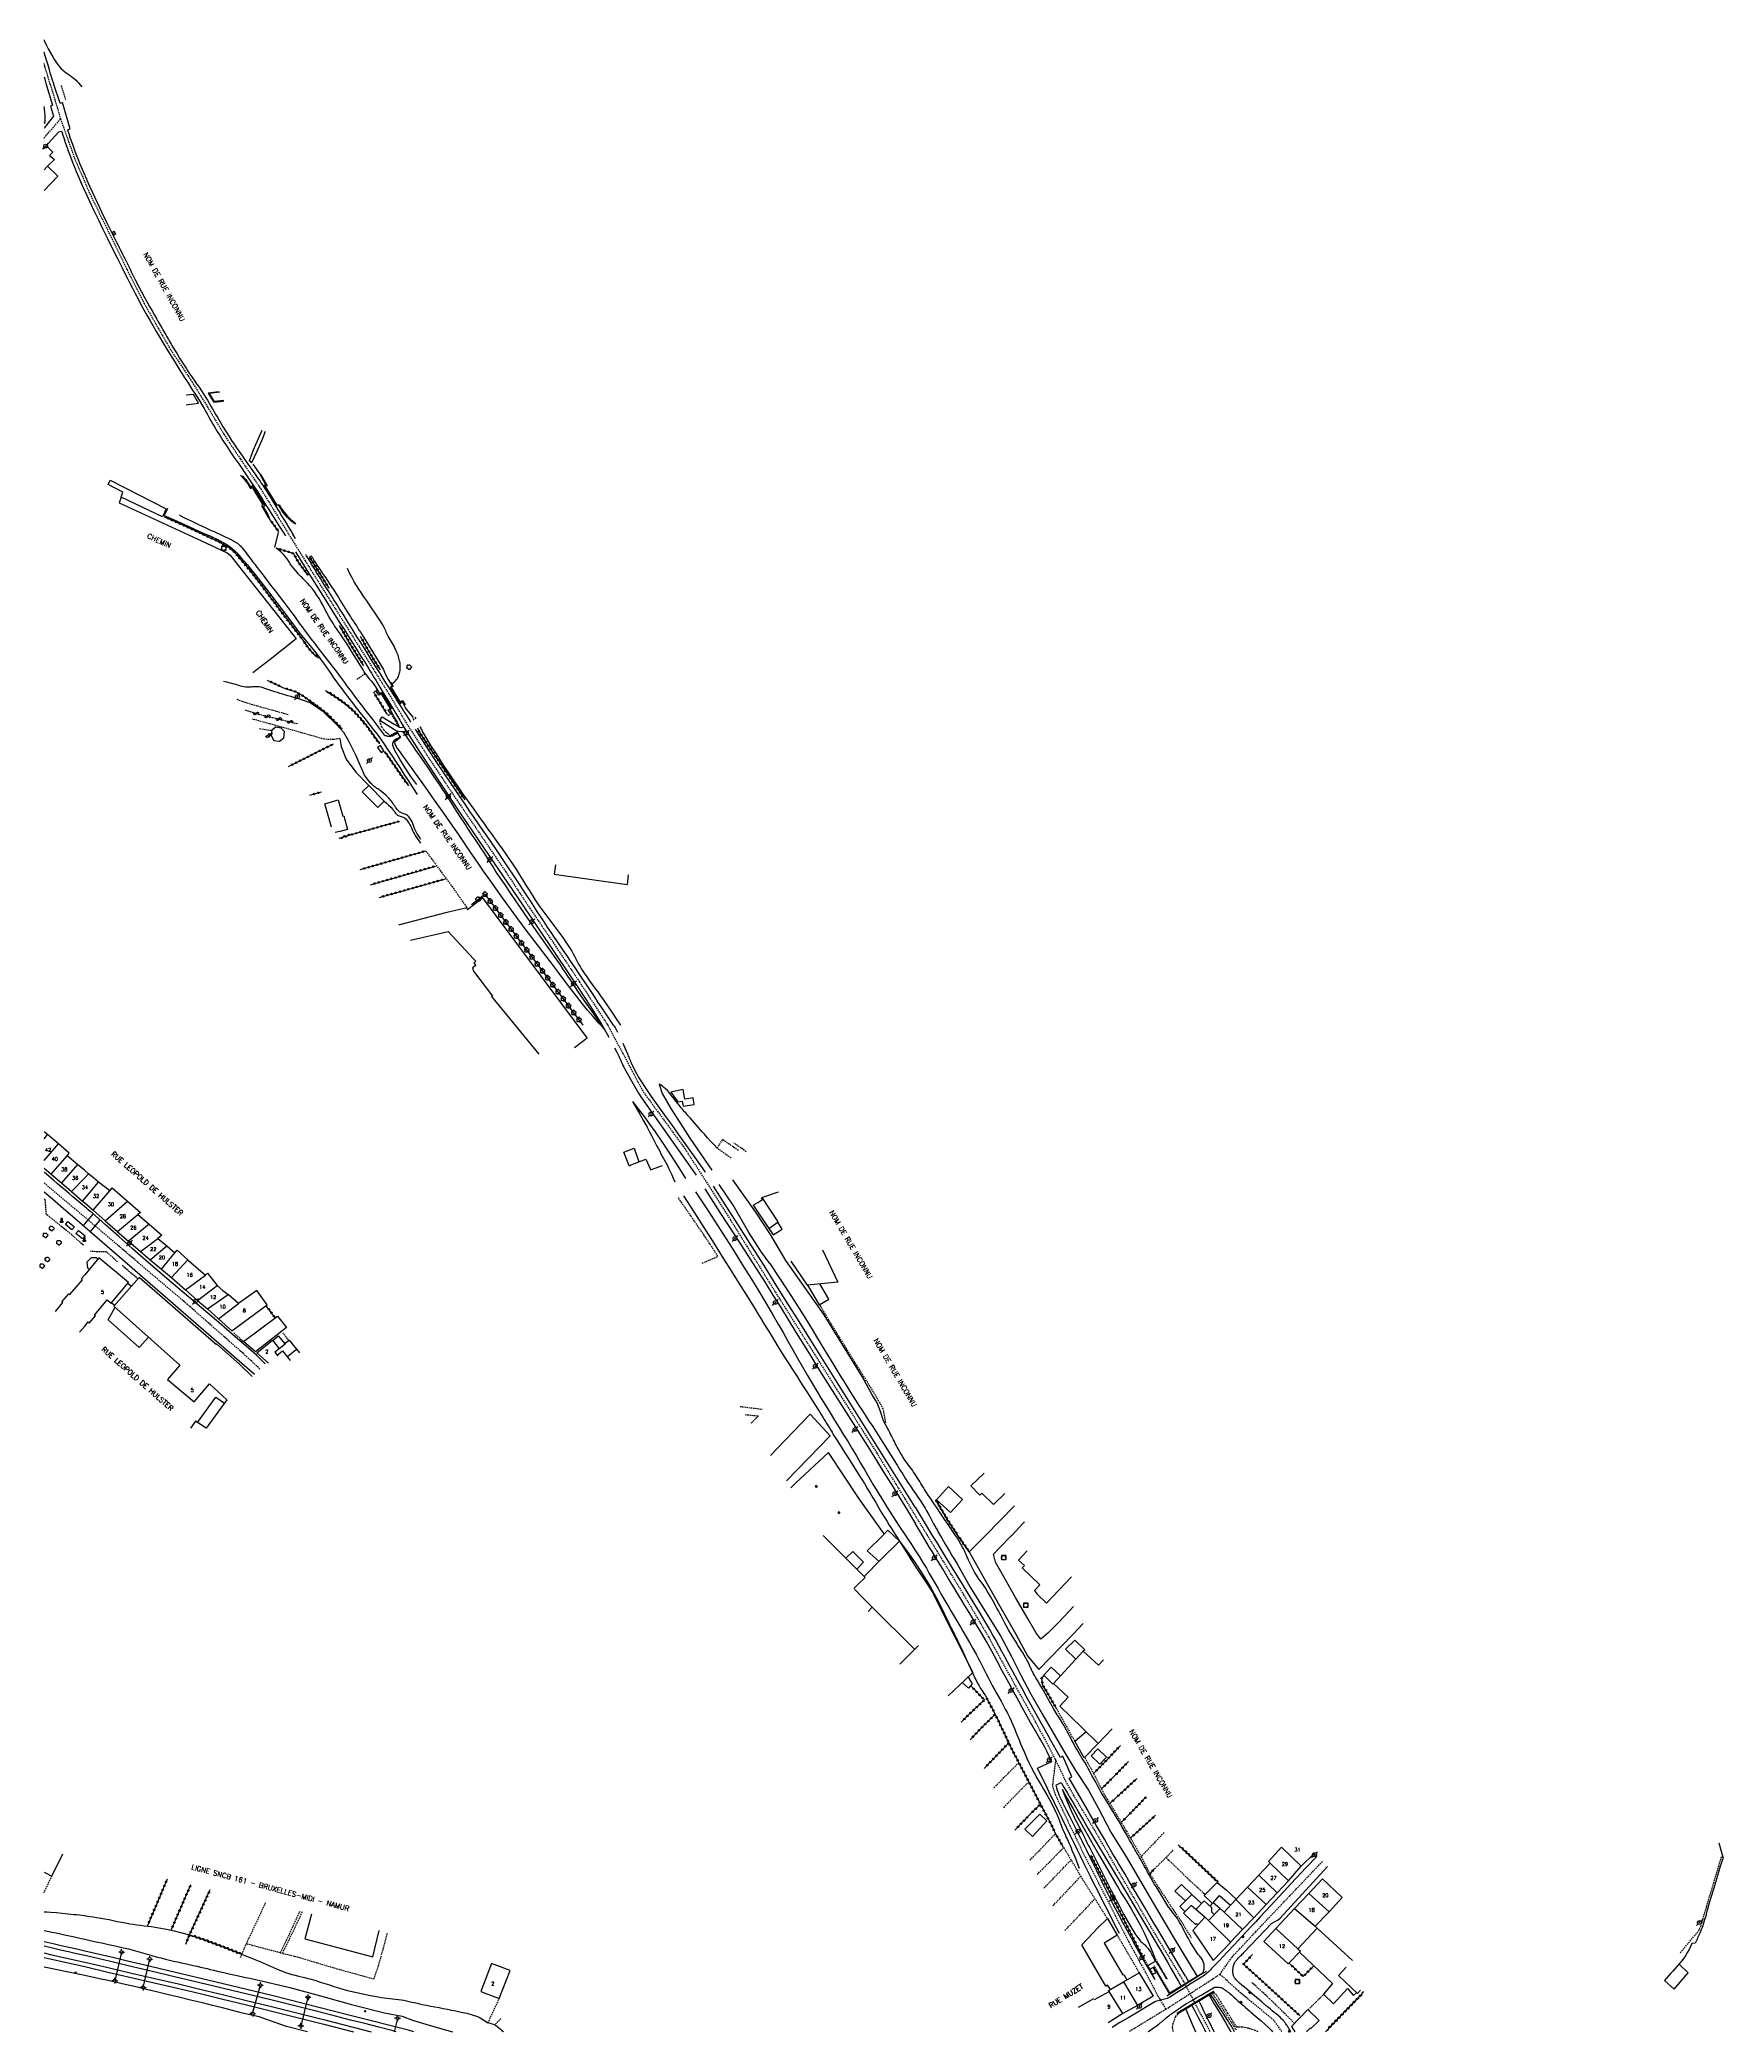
# Model space of a CAD drawing. Header units: millimetres. Extents: x 183999 to 184718, y 129000 to 129978.
# Drawn here: x 183999 to 184579, y 129000 to 129686 of the extents above; entities that cross this region are included whole.
import ezdxf
from ezdxf.enums import TextEntityAlignment as Align

# ---------------------------------------------------------------- set-up
doc = ezdxf.new("R2010")
doc.units = ezdxf.units.MM
doc.linetypes.add('DASHED', pattern=[0.75, 0.5, -0.25])
doc.layers.get('0').update_dxf_attribs({"linetype": 'CONTINUOUS'})
for name, color, linetype in [('W0001', 6, 'DASHED'), ('W0006', 2, 'CONTINUOUS'), ('W0008', 7, 'CONTINUOUS'), ('W0010', 4, 'CONTINUOUS'), ('W0014', 7, 'CONTINUOUS'), ('W0017', 7, 'CONTINUOUS'), ('W0020', 2, 'CONTINUOUS'), ('W0071', 7, 'CONTINUOUS'), ('W0101', 7, 'CONTINUOUS'), ('W0104', 1, 'CONTINUOUS'), ('W0105', 7, 'CONTINUOUS'), ('W0112', 1, 'DASHED'), ('W0120', 7, 'CONTINUOUS'), ('W0211', 2, 'CONTINUOUS'), ('W0214', 2, 'CONTINUOUS'), ('W0300', 7, 'CONTINUOUS'), ('W0302', 3, 'CONTINUOUS'), ('W0310', 3, 'CONTINUOUS'), ('W0322', 7, 'CONTINUOUS'), ('W0323', 7, 'CONTINUOUS'), ('W0333', 7, 'CONTINUOUS'), ('W0401', 7, 'CONTINUOUS'), ('W0420', 7, 'CONTINUOUS'), ('W0438', 7, 'CONTINUOUS'), ('W0473', 7, 'CONTINUOUS'), ('W0501', 5, 'DASHED'), ('W0610', 7, 'CONTINUOUS'), ('W0611', 7, 'CONTINUOUS'), ('W0700', 7, 'CONTINUOUS'), ('W0850', 7, 'CONTINUOUS'), ('W0989', 7, 'CONTINUOUS'), ('W0991', 7, 'CONTINUOUS'), ('W1102', 7, 'CONTINUOUS')]:
    doc.layers.add(name, color=color, linetype=linetype)
doc.styles.get("Standard").update_dxf_attribs({"font": 'romans.shx', "width": 0.85})

# ---------------------------------------------------------------- blocks, each defined once
blk = doc.blocks.new('T610')
for p, q in [((-0.500001, 0), (-1.000002, 0)), ((0, 0.500001), (0, 1.000002)), ((0.500001, 0), (1.000002, 0)), ((0, -0.500001), (0, -1.000002))]:
    blk.add_line(p, q)
blk.add_ellipse((0, 0), major_axis=(-0.353554, 0.353554), ratio=1, start_param=3.926990817, end_param=10.2101761242)
blk = doc.blocks.new('T850')
for p, q in [((-0.25, -0.15), (0, 0.32)), ((0, 0.32), (0.25, -0.15)), ((-0.25, -0.15), (0.25, -0.15))]:
    blk.add_line(p, q)
for major_axis in [(-0.106, 0.106), (-0.0354, 0.0354), (-0.0236, 0.0236)]:
    blk.add_ellipse((0, 0), major_axis=major_axis, ratio=1, start_param=3.926991, end_param=10.210176)
blk = doc.blocks.new('T401')
for p, q in [((-0.3, 0.3), (0, 0.3)), ((-0.3, -0.25), (-0.3, 0.3)), ((-0.3, 0.15), (0, 0.15)), ((-0.3, 0), (0, 0)), ((0, 0.3), (0, -0.25)), ((-0.3, -0.15), (0, -0.15)), ((-0.3, -0.25), (-0.3, -0.3)), ((-0.3, -0.3), (0, -0.3)), ((0, -0.3), (0, -0.25))]:
    blk.add_line(p, q)
blk = doc.blocks.new('T420')
for p, q in [((0.75, 0.75), (-0.75, 0.75)), ((-0.75, 0.75), (-0.75, -0.75)), ((0.75, 0.75), (0.75, -0.75)), ((0.75, -0.75), (-0.75, -0.75))]:
    blk.add_line(p, q)
blk.add_ellipse((0, 0), major_axis=(-0.53, 0.53), ratio=1, start_param=3.926991, end_param=10.210176)
blk = doc.blocks.new('T473')
for p, q in [((-0.166667, 0.166667), (0.166667, -0.166667)), ((-0.166667, -0.166667), (0.166667, 0.166667)), ((0.500001, 0.500001), (1.000002, 1.000002)), ((-1.000002, -1.000002), (-0.500001, -0.500001))]:
    blk.add_line(p, q)
blk.add_ellipse((0, 0), major_axis=(0.471405, 0.471405), ratio=1, start_param=5.4977871438, end_param=11.780972451)
blk = doc.blocks.new('T300')
for p, q in [((-0.8, 0.51), (-0.86, 0.34)), ((-0.86, 0.34), (-0.86, 0.17)), ((-0.86, 0.17), (-0.74, 0.06)), ((-0.69, 0.63), (-0.8, 0.51)), ((-0.8, -0.06), (-0.74, 0.06)), ((-0.74, 0.06), (-0.69, 0.11)), ((-0.57, 0.69), (-0.69, 0.63)), ((-0.46, 0.69), (-0.57, 0.69)), ((-0.29, 0.63), (-0.46, 0.69)), ((-0.29, 0.63), (-0.17, 0.74)), ((-0.23, 0.57), (-0.29, 0.63)), ((-0.17, 0.74), (-0.06, 0.8)), ((-0.06, 0.8), (0.06, 0.8)), ((0.06, 0.8), (0.23, 0.74)), ((0.23, 0.74), (0.34, 0.63)), ((0.34, 0.63), (0.4, 0.51)), ((0.46, 0.46), (0.34, 0.46)), ((0.4, 0.51), (0.4, 0.46)), ((0.57, 0.4), (0.46, 0.46)), ((0.57, 0.4), (0.69, 0.29)), ((0.69, 0.29), (0.74, 0.17)), ((0.74, 0.06), (0.69, -0.17)), ((0.74, 0.17), (0.74, 0.06)), ((-0.8, -0.17), (-0.8, -0.06)), ((-0.8, -0.23), (-0.8, -0.17)), ((-0.74, -0.34), (-0.8, -0.23)), ((-0.69, -0.4), (-0.74, -0.34)), ((-0.51, -0.46), (-0.69, -0.4)), ((-0.4, -0.46), (-0.51, -0.46)), ((-0.4, -0.46), (-0.34, -0.46)), ((-0.34, -0.46), (-0.34, -0.4)), ((-0.34, -0.51), (-0.34, -0.46)), ((-0.29, -0.63), (-0.34, -0.51)), ((-0.17, -0.74), (-0.29, -0.63)), ((-0.06, -0.8), (-0.17, -0.74)), ((0.06, -0.8), (-0.06, -0.8)), ((0.17, -0.74), (0.06, -0.8)), ((0.23, -0.69), (0.17, -0.74)), ((0.29, -0.46), (0.23, -0.46)), ((0.29, -0.63), (0.23, -0.69)), ((0.46, -0.4), (0.29, -0.46)), ((0.34, -0.51), (0.29, -0.63)), ((0.34, -0.51), (0.34, -0.46)), ((0.57, -0.34), (0.46, -0.4)), ((0.63, -0.29), (0.57, -0.34)), ((0.69, -0.17), (0.63, -0.29))]:
    blk.add_line(p, q)
blk = doc.blocks.new('T438')
for p, q in [((-0.4, 0.2), (0.4, 0.2)), ((-0.4, -0.2), (-0.4, 0.2)), ((0.15, 1.1), (-0.3, 1.1)), ((-0.3, 1.1), (-0.3, 0.5)), ((-0.3, 0.5), (0.15, 0.5)), ((0.3, 0.65), (0.3, 0.95)), ((0.4, 0.2), (0.4, -0.2))]:
    blk.add_line(p, q)
at = {"flags": 128}
for points in [[(-0.4, -0.2), (0.4, 0.2)], [(0.4, -0.2), (-0.4, -0.2)]]:
    blk.add_lwpolyline(points, dxfattribs=at)
for centre, major_axis, start_param, end_param in [((0.15, 0.95), (0.106, -0.106), 0.785398, 2.356194), ((0.15, 0.65), (0.106, 0.106), 3.926991, 5.497787)]:
    blk.add_ellipse(centre, major_axis=major_axis, ratio=1, start_param=start_param, end_param=end_param)
blk = doc.blocks.new('t323o')
at = {"color": 0, "linetype": 'Continuous'}
for radius in [0.25, 0.15]:
    blk.add_circle((0, 0), radius, dxfattribs=at)
blk = doc.blocks.new('t322o')
at = {"color": 0, "linetype": 'Continuous'}
for radius in [0.25, 0.15]:
    blk.add_circle((0, 0), radius, dxfattribs=at)
blk = doc.blocks.new('t310o')
at = {"color": 0, "linetype": 'Continuous'}
for centre, start, end in [((-0.5, 0.38), 216.8699, 323.1304), ((0.5, -0.37), 36.8699, 143.1303)]:
    blk.add_arc(centre, 0.625, start, end, dxfattribs=at)
blk = doc.blocks.new('t302o')
for p, q in [((-0.8, 0.51), (-0.86, 0.34)), ((-0.86, 0.34), (-0.86, 0.17)), ((-0.86, 0.17), (-0.74, 0.06)), ((-0.69, 0.63), (-0.8, 0.51)), ((-0.8, -0.06), (-0.74, 0.06)), ((-0.74, 0.06), (-0.69, 0.11)), ((-0.57, 0.69), (-0.69, 0.63)), ((-0.46, 0.69), (-0.57, 0.69)), ((-0.29, 0.63), (-0.46, 0.69)), ((-0.29, 0.63), (-0.17, 0.74)), ((-0.23, 0.57), (-0.29, 0.63)), ((-0.17, 0.74), (-0.06, 0.8)), ((-0.06, 0.8), (0.06, 0.8)), ((0.06, 0.8), (0.23, 0.74)), ((0.23, 0.74), (0.34, 0.63)), ((0.34, 0.63), (0.4, 0.51)), ((0.46, 0.46), (0.34, 0.46)), ((0.4, 0.51), (0.4, 0.46)), ((0.57, 0.4), (0.46, 0.46)), ((0.57, 0.4), (0.69, 0.29)), ((0.69, 0.29), (0.74, 0.17)), ((0.74, 0.06), (0.69, -0.17)), ((0.74, 0.17), (0.74, 0.06)), ((-0.8, -0.17), (-0.8, -0.06)), ((-0.8, -0.23), (-0.8, -0.17)), ((-0.74, -0.34), (-0.8, -0.23)), ((-0.69, -0.4), (-0.74, -0.34)), ((-0.51, -0.46), (-0.69, -0.4)), ((-0.4, -0.46), (-0.51, -0.46)), ((-0.4, -0.46), (-0.34, -0.46)), ((-0.34, -0.46), (-0.34, -0.4)), ((-0.34, -0.51), (-0.34, -0.46)), ((-0.29, -0.63), (-0.34, -0.51)), ((-0.17, -0.74), (-0.29, -0.63)), ((-0.06, -0.8), (-0.17, -0.74)), ((0.06, -0.8), (-0.06, -0.8)), ((0.17, -0.74), (0.06, -0.8)), ((0.23, -0.69), (0.17, -0.74)), ((0.29, -0.46), (0.23, -0.46)), ((0.29, -0.63), (0.23, -0.69)), ((0.46, -0.4), (0.29, -0.46)), ((0.34, -0.51), (0.29, -0.63)), ((0.34, -0.51), (0.34, -0.46)), ((0.57, -0.34), (0.46, -0.4)), ((0.63, -0.29), (0.57, -0.34)), ((0.69, -0.17), (0.63, -0.29))]:
    blk.add_line(p, q)
blk = doc.blocks.new('t500o')
at = {"color": 0, "linetype": 'Continuous'}
for centre, start, end in [((-0.5, 0.625), 216.869898, 323.130102), ((0.5, -0.125), 36.869898, 143.130102), ((0.5, -0.625), 36.869898, 143.130102), ((-0.5, 0.125), 216.869898, 323.130102)]:
    blk.add_arc(centre, 0.625, start, end, dxfattribs=at)

msp = doc.modelspace()

# ---------------------------------------------------------------- linework, layer by layer
at = {"layer": 'W0001'}
for points in [[(184002.14, 129671), (184000.26, 129677.33), (184000, 129678.16)], [(184002.14, 129671), (184005.66, 129659.15)], [(184000, 129652.5), (184005.66, 129659.15)], [(184005.66, 129659.15), (184010.48, 129645.63), (184014, 129637.45)], [(184014, 129637.45), (184015.75, 129633.37), (184028.59, 129607.19), (184034.43, 129595.6), (184043.34, 129580), (184051, 129568.5), (184056.32, 129559.87), (184061.98, 129550.43), (184067.66, 129541.88), (184074.23, 129532.33), (184081.5, 129520.55), (184089.95, 129506.85), (184098.35, 129493.52), (184108.53, 129477.29), (184118.83, 129460.98), (184124.61, 129451.25), (184132.93, 129438.35), (184141.72, 129425.19), (184151.61, 129410.64), (184159.04, 129399.78), (184167.36, 129387.19), (184176.26, 129374.05), (184184.55, 129361.69), (184194.24, 129346.81), (184199.38, 129337.16), (184206.41, 129323.95), (184220.9, 129304.18), (184236.54, 129279.72), (184253.4, 129252.61), (184265.8, 129232.94), (184286.88, 129199.48), (184296.64, 129183.61), (184304.39, 129171)], [(184000, 129292.46), (184014, 129280.69)], [(184074.4, 129228.32), (184074.4, 129228.32), (184068.69, 129233.65), (184049.52, 129250.5), (184015.2, 129279.68), (184014, 129280.69)], [(184348.56, 129093.79), (184341.66, 129106.81), (184334.54, 129119.55), (184325.52, 129136), (184316.95, 129150.55), (184307.73, 129165.57), (184304.39, 129171)], [(184348.56, 129093.79), (184347.45, 129084.65), (184348.4, 129081.68), (184353.52, 129071), (184358.08, 129061.52), (184363.4, 129051.21), (184369.14, 129040.01), (184373.77, 129030.9), (184379.27, 129020.88), (184383.89, 129012.18), (184386.59, 129007.73)], [(184401.81, 129000), (184401.69, 129000.23), (184392.7, 129017.31), (184381.14, 129036.57), (184370.06, 129055.53), (184362.02, 129069.41), (184354.89, 129081.33), (184351.88, 129086.68), (184348.56, 129093.79)], [(184405.18, 129019.8), (184409.4, 129025.74), (184417.42, 129034.34), (184440.59, 129058.77)], [(184386.59, 129007.73), (184396.62, 129014.23), (184405.18, 129019.8)], [(184426.52, 129000), (184423.8, 129003.9), (184412.32, 129013.36), (184405.18, 129019.8)], [(184386.59, 129007.73), (184373.9, 129000)]]:
    msp.add_lwpolyline(points, dxfattribs=at)
at = {"layer": 'W0006'}
msp.add_lwpolyline([(184558.38, 129017.58), (184561.66, 129014.65), (184566.51, 129020.3), (184563.41, 129023.24)], dxfattribs=at)
at = {"layer": 'W0008'}
for points in [[(184003.42, 129671), (184003.33, 129671.28), (184003.24, 129671.57), (184003.15, 129671.85), (184003.06, 129672.13), (184002.61, 129673.58), (184002.16, 129675.02), (184001.72, 129676.47), (184001.28, 129677.92), (184000.84, 129679.36), (184000.39, 129680.81), (184000, 129682.08)], [(184000, 129673.6), (184000.23, 129672.85), (184000.51, 129671.93), (184000.79, 129671)], [(184000.79, 129671), (184002.96, 129663.81)], [(184005.51, 129664.53), (184003.42, 129671)], [(184002.96, 129663.81), (184002.26, 129663.54)], [(184002.26, 129663.54), (184003.28, 129659.99)], [(184005.51, 129664.53), (184006.31, 129664.76)], [(184009.03, 129655.68), (184006.31, 129664.76)], [(184003.28, 129659.99), (184002.81, 129659.42), (184002.35, 129658.85), (184001.89, 129658.28), (184001.44, 129657.7), (184000.87, 129656.97), (184000.31, 129656.24), (184000, 129655.83)], [(184006.11, 129654.73), (184005.01, 129654.49)], [(184006.11, 129654.73), (184006.49, 129653.49), (184006.88, 129652.26), (184007.29, 129651.03), (184007.71, 129649.8), (184008.32, 129648.11), (184008.96, 129646.42), (184009.62, 129644.74), (184010.28, 129643.07), (184011.12, 129641.01), (184011.97, 129638.97), (184012.84, 129636.93), (184013.74, 129634.9), (184013.8, 129634.75), (184013.87, 129634.6), (184013.93, 129634.46), (184014, 129634.31)], [(184008.09, 129655.38), (184009.03, 129655.68)], [(184008.09, 129655.38), (184008.51, 129654.12), (184008.94, 129652.86), (184009.38, 129651.6), (184009.82, 129650.35), (184010.41, 129648.71), (184011.01, 129647.07), (184011.62, 129645.44), (184012.26, 129643.82), (184012.68, 129642.79), (184013.11, 129641.77), (184013.55, 129640.76), (184014, 129639.75)], [(184005.01, 129654.49), (184001.5, 129650.75)], [(184014, 129639.75), (184014.2, 129639.3), (184014.4, 129638.85), (184014.6, 129638.4), (184014.8, 129637.95), (184015.69, 129635.97), (184016.59, 129633.99), (184017.5, 129632.02), (184018.42, 129630.05), (184019.97, 129626.8), (184021.55, 129623.57), (184023.14, 129620.34), (184024.74, 129617.12), (184025.12, 129616.35), (184025.51, 129615.58), (184025.89, 129614.82), (184026.28, 129614.05), (184026.66, 129613.29), (184027.05, 129612.52), (184027.43, 129611.76), (184027.82, 129610.99), (184028.27, 129610.08), (184028.72, 129609.16), (184029.17, 129608.25), (184029.62, 129607.33), (184030.07, 129606.42), (184030.52, 129605.51), (184030.97, 129604.6), (184031.44, 129603.69), (184032.45, 129601.74), (184033.47, 129599.79), (184034.51, 129597.85), (184035.56, 129595.92), (184036.38, 129594.45), (184037.22, 129592.98), (184038.06, 129591.52), (184038.9, 129590.06), (184039.24, 129589.46), (184039.59, 129588.86), (184039.93, 129588.26), (184040.27, 129587.67), (184040.61, 129587.07), (184040.95, 129586.47), (184041.3, 129585.87), (184041.64, 129585.27), (184041.94, 129584.74), (184042.24, 129584.2), (184042.54, 129583.66), (184042.84, 129583.12), (184043.15, 129582.59), (184043.45, 129582.05), (184043.76, 129581.52), (184044.07, 129580.99), (184044.94, 129579.54), (184045.82, 129578.11), (184046.72, 129576.68), (184047.61, 129575.26), (184048.27, 129574.24), (184048.92, 129573.21), (184049.58, 129572.19), (184050.25, 129571.18)], [(184014, 129634.31), (184015.51, 129631.04), (184017.05, 129627.78), (184018.62, 129624.54), (184020.2, 129621.3), (184021.85, 129617.92), (184023.52, 129614.55), (184025.21, 129611.19), (184026.89, 129607.83), (184027.77, 129606.07), (184028.65, 129604.31), (184029.54, 129602.55), (184030.44, 129600.8), (184031.42, 129598.92), (184032.41, 129597.05), (184033.41, 129595.19), (184034.43, 129593.33), (184035.43, 129591.52), (184036.44, 129589.72), (184037.47, 129587.92), (184038.51, 129586.13), (184040.58, 129582.66), (184042.67, 129579.21), (184044.79, 129575.77), (184046.92, 129572.34), (184047.62, 129571.22), (184048.33, 129570.11), (184049.04, 129569), (184049.76, 129567.89), (184050.98, 129565.98), (184052.21, 129564.09), (184053.43, 129562.18), (184054.61, 129560.26), (184055.15, 129559.35), (184055.67, 129558.44), (184056.17, 129557.53), (184056.68, 129556.61), (184057.18, 129555.69), (184057.69, 129554.77), (184058.21, 129553.86), (184058.74, 129552.96), (184059.68, 129551.39), (184060.65, 129549.84), (184061.63, 129548.3), (184062.62, 129546.76), (184063.31, 129545.71), (184064, 129544.66), (184064.71, 129543.62), (184065.42, 129542.58)], [(184050.25, 129571.18), (184050.62, 129570.64), (184050.99, 129570.11), (184051.36, 129569.57), (184051.73, 129569.04), (184052.57, 129567.83), (184053.4, 129566.62), (184054.23, 129565.41), (184055.04, 129564.18), (184055.66, 129563.19), (184056.27, 129562.19), (184056.87, 129561.18), (184057.46, 129560.16), (184058.05, 129559.15), (184058.64, 129558.13), (184059.23, 129557.12), (184059.83, 129556.11), (184060.8, 129554.48), (184061.76, 129552.85), (184062.74, 129551.22), (184063.75, 129549.62), (184064.6, 129548.33), (184065.48, 129547.06), (184066.37, 129545.8), (184067.26, 129544.53), (184068.4, 129542.87), (184069.55, 129541.22), (184070.69, 129539.56), (184071.84, 129537.9), (184072.27, 129537.29), (184072.71, 129536.68), (184073.14, 129536.07), (184073.58, 129535.46), (184074.01, 129534.84), (184074.44, 129534.23), (184074.87, 129533.61), (184075.29, 129532.99), (184075.89, 129532.05), (184076.49, 129531.1), (184077.08, 129530.15), (184077.66, 129529.2), (184078.24, 129528.25), (184078.81, 129527.29), (184079.39, 129526.34), (184079.98, 129525.38), (184080.31, 129524.85), (184080.64, 129524.31), (184080.98, 129523.77), (184081.31, 129523.23), (184081.65, 129522.69), (184081.98, 129522.15), (184082.31, 129521.61), (184082.64, 129521.07), (184083.45, 129519.75), (184084.25, 129518.44), (184085.05, 129517.13), (184085.85, 129515.81)], [(184065.42, 129542.58), (184067.1, 129540.22), (184068.75, 129537.84), (184070.39, 129535.45), (184072, 129533.04), (184072.76, 129531.88), (184073.51, 129530.72), (184074.25, 129529.55), (184074.99, 129528.37), (184075.72, 129527.2), (184076.46, 129526.02), (184077.19, 129524.85), (184077.93, 129523.68), (184079.5, 129521.22), (184081.06, 129518.76), (184082.62, 129516.3), (184083.17, 129515.44)], [(184086.68, 129514.54), (184085.85, 129515.81)], [(184086.61, 129509.95), (184088.3, 129507.23), (184092.42, 129500.63), (184096.54, 129494.03), (184100.67, 129487.43), (184102.07, 129485.21), (184103.48, 129482.99), (184104.88, 129480.77), (184106.29, 129478.56), (184107.7, 129476.34), (184109.1, 129474.12), (184110.49, 129471.89), (184111.87, 129469.66), (184112.36, 129468.86), (184112.84, 129468.07), (184113.32, 129467.27), (184113.8, 129466.47), (184114.28, 129465.67), (184114.75, 129464.87), (184115.23, 129464.07), (184115.71, 129463.27), (184116.4, 129462.14), (184117.09, 129461.01), (184117.78, 129459.89), (184118.47, 129458.76), (184119.16, 129457.63), (184119.85, 129456.5), (184120.54, 129455.37), (184121.22, 129454.24), (184121.57, 129453.65), (184121.92, 129453.06), (184122.26, 129452.47), (184122.6, 129451.88), (184122.95, 129451.28), (184123.3, 129450.69), (184123.65, 129450.11), (184124.01, 129449.52), (184130.35, 129439.59), (184136.8, 129429.73), (184143.35, 129419.93), (184149.95, 129410.17), (184156.58, 129400.44), (184163.21, 129390.7), (184169.8, 129380.93), (184176.34, 129371.13), (184180.33, 129365.19), (184184.34, 129359.25), (184188.28, 129353.27), (184192.07, 129347.19), (184193.47, 129344.8), (184194.65, 129342.7)], [(184126.39, 129451.25), (184126.37, 129451.28), (184125.78, 129452.23), (184125.2, 129453.17), (184124.61, 129454.12), (184124.03, 129455.06), (184123.44, 129456.01), (184122.85, 129456.95), (184122.18, 129458), (184121.5, 129459.06), (184120.83, 129460.11), (184120.15, 129461.16), (184119.47, 129462.21), (184118.79, 129463.26), (184118.12, 129464.31), (184117.45, 129465.37), (184115.88, 129467.84), (184114.32, 129470.33), (184112.77, 129472.82), (184111.21, 129475.3), (184110.04, 129477.18), (184108.88, 129479.05), (184107.71, 129480.92), (184106.54, 129482.8), (184105.38, 129484.67), (184104.21, 129486.54), (184103.04, 129488.41), (184101.86, 129490.29), (184100.87, 129491.86), (184099.88, 129493.42), (184098.88, 129494.99), (184097.88, 129496.55), (184096.89, 129498.12), (184095.89, 129499.69), (184094.91, 129501.26), (184093.93, 129502.84), (184093.49, 129503.55), (184093.05, 129504.27), (184092.62, 129505), (184092.19, 129505.72), (184091.76, 129506.44), (184091.33, 129507.17), (184090.89, 129507.89), (184090.45, 129508.6), (184090.17, 129509.05)], [(184197.71, 129344.33), (184196.97, 129345.73), (184196.75, 129346.1), (184196.52, 129346.47), (184196.28, 129346.83), (184196.04, 129347.18), (184195.79, 129347.53), (184195.54, 129347.89), (184195.29, 129348.24), (184195.05, 129348.6), (184193.7, 129350.63), (184192.34, 129352.66), (184190.99, 129354.69), (184189.64, 129356.73), (184188.29, 129358.76), (184186.93, 129360.79), (184185.58, 129362.82), (184184.22, 129364.85), (184182.88, 129366.82), (184181.55, 129368.79), (184180.21, 129370.75), (184178.86, 129372.71), (184177.52, 129374.68), (184176.18, 129376.64), (184174.85, 129378.61), (184173.52, 129380.59), (184172.33, 129382.39), (184171.14, 129384.2), (184169.95, 129386.01), (184168.77, 129387.82), (184167.59, 129389.64), (184166.41, 129391.45), (184165.22, 129393.26), (184164.03, 129395.06), (184161.94, 129398.21), (184159.85, 129401.35), (184157.76, 129404.49), (184155.64, 129407.62), (184154.18, 129409.77), (184152.7, 129411.91), (184151.22, 129414.05), (184149.73, 129416.19), (184148.25, 129418.33), (184146.77, 129420.47), (184145.29, 129422.62), (184143.83, 129424.77), (184139.71, 129430.9), (184135.62, 129437.04), (184131.57, 129443.21), (184127.96, 129448.78)], [(184196.62, 129338.98), (184197.4, 129337.47), (184197.71, 129336.84), (184198.01, 129336.19), (184198.31, 129335.55), (184198.6, 129334.9), (184198.88, 129334.25), (184199.18, 129333.6), (184199.48, 129332.96), (184199.79, 129332.32), (184200.33, 129331.29), (184200.89, 129330.26), (184201.46, 129329.24), (184202.04, 129328.22), (184202.97, 129326.6), (184203.92, 129324.98), (184204.88, 129323.36), (184205.85, 129321.76)], [(184204.82, 129329.03), (184204.25, 129330.03), (184203.71, 129331.05), (184203.19, 129332.07), (184202.7, 129333.11), (184202.5, 129333.54), (184202.32, 129333.98), (184202.14, 129334.42), (184201.96, 129334.86), (184201.79, 129335.31), (184201.62, 129335.75), (184201.44, 129336.19), (184201.25, 129336.63), (184200.24, 129338.93), (184199.55, 129340.5)], [(184227.88, 129296.17), (184225.51, 129299.58), (184223.22, 129302.84), (184220.91, 129306.08), (184218.59, 129309.32), (184216.27, 129312.56), (184213.95, 129315.8), (184211.64, 129319.05), (184209.35, 129322.3), (184208.19, 129323.97), (184207.05, 129325.65), (184205.93, 129327.34), (184204.82, 129329.03)], [(184205.85, 129321.76), (184224.73, 129295.17)], [(184300.14, 129180.7), (184294.96, 129188.99), (184289.79, 129197.28), (184284.62, 129205.58), (184279.44, 129213.87), (184275.43, 129220.29), (184271.42, 129226.71), (184267.41, 129233.12), (184263.39, 129239.54), (184259.57, 129245.65), (184255.75, 129251.76), (184251.93, 129257.86), (184248.09, 129263.96), (184243.77, 129270.8), (184239.44, 129277.63), (184235.08, 129284.46), (184230.67, 129291.33)], [(184227.64, 129290.38), (184232.92, 129282.24), (184238.13, 129274.23), (184243.31, 129266.21), (184248.44, 129258.16), (184251.16, 129253.84), (184253.85, 129249.51), (184256.54, 129245.17), (184259.21, 129240.83), (184261.88, 129236.48), (184264.56, 129232.14), (184267.24, 129227.81), (184269.94, 129223.48), (184272.33, 129219.67), (184274.74, 129215.87), (184277.15, 129212.07), (184279.57, 129208.27), (184281.98, 129204.47), (184284.39, 129200.67), (184286.79, 129196.87), (184289.18, 129193.05), (184291.98, 129188.56), (184294.76, 129184.06), (184297.53, 129179.56), (184300.28, 129175.04)], [(184300.14, 129180.7), (184306.08, 129171)], [(184302.69, 129171), (184300.28, 129175.04)], [(184347.27, 129093.1), (184346.47, 129094.75), (184345.65, 129096.38), (184344.81, 129098.01), (184343.95, 129099.62), (184343.4, 129100.63), (184342.84, 129101.63), (184342.26, 129102.62), (184341.68, 129103.61), (184341.1, 129104.6), (184340.52, 129105.59), (184339.95, 129106.58), (184339.38, 129107.58), (184338.22, 129109.67), (184337.06, 129111.76), (184335.92, 129113.86), (184334.77, 129115.96), (184333.63, 129118.05), (184332.49, 129120.15), (184331.35, 129122.25), (184330.2, 129124.35), (184328.37, 129127.71), (184326.54, 129131.07), (184324.7, 129134.43), (184322.81, 129137.76), (184321.69, 129139.67), (184320.55, 129141.58), (184319.4, 129143.47), (184318.24, 129145.37), (184317.08, 129147.25), (184315.91, 129149.14), (184314.75, 129151.03), (184313.6, 129152.93), (184311.69, 129156.06), (184309.79, 129159.2), (184307.89, 129162.34), (184305.99, 129165.48), (184305.16, 129166.86), (184304.34, 129168.24), (184303.51, 129169.62), (184302.69, 129171)], [(184306.08, 129171), (184306.49, 129170.32), (184306.91, 129169.65), (184307.32, 129168.97), (184307.73, 129168.29), (184310.29, 129164.1), (184312.85, 129159.91), (184315.41, 129155.72), (184317.96, 129151.52), (184320.01, 129148.16), (184322.07, 129144.81), (184324.11, 129141.44), (184326.1, 129138.04), (184327.09, 129136.31), (184328.06, 129134.57), (184329.02, 129132.82), (184329.97, 129131.07), (184330.92, 129129.31), (184331.86, 129127.56), (184332.81, 129125.8), (184333.77, 129124.05), (184335.33, 129121.19), (184336.9, 129118.34), (184338.46, 129115.48), (184340.03, 129112.63), (184341.63, 129109.75), (184343.23, 129106.88), (184344.83, 129104), (184346.44, 129101.13)], [(184350.21, 129094.48), (184346.44, 129101.13)], [(184342.35, 129090.75), (184347.27, 129093.1)], [(184351.01, 129094.88), (184350.21, 129094.48)], [(184354.16, 129087.79), (184351.01, 129094.88)], [(184345.73, 129083.74), (184342.35, 129090.75)], [(184348.65, 129084.89), (184350.5, 129085.89)], [(184348.65, 129084.89), (184348.87, 129084.06), (184349.13, 129083.24), (184349.41, 129082.42), (184349.73, 129081.62), (184350.33, 129080.26), (184350.99, 129078.92), (184351.67, 129077.59), (184352.35, 129076.26), (184353.24, 129074.45), (184354.14, 129072.63), (184355.04, 129070.82), (184355.94, 129069.01), (184356.48, 129067.94), (184357.02, 129066.86), (184357.55, 129065.79), (184358.09, 129064.72), (184358.63, 129063.65), (184359.17, 129062.58), (184359.71, 129061.51), (184360.24, 129060.44), (184361.05, 129058.79), (184361.85, 129057.14), (184362.65, 129055.49), (184363.44, 129053.83), (184364.24, 129052.18), (184365.04, 129050.52), (184365.86, 129048.88), (184366.68, 129047.24), (184368.31, 129044.06), (184369.97, 129040.89), (184371.65, 129037.74), (184373.34, 129034.59), (184374.61, 129032.28), (184375.89, 129029.97), (184377.18, 129027.67), (184378.49, 129025.38)], [(184350.5, 129085.89), (184351.57, 129084.03), (184352.64, 129082.18), (184353.72, 129080.32), (184354.8, 129078.47), (184356.47, 129075.59), (184358.14, 129072.71), (184359.82, 129069.84), (184361.51, 129066.97), (184362.88, 129064.68), (184364.26, 129062.39), (184365.64, 129060.11), (184367.02, 129057.83), (184368.41, 129055.55), (184369.8, 129053.27), (184371.18, 129050.98), (184372.55, 129048.69), (184375.9, 129043.07), (184379.24, 129037.44), (184382.56, 129031.8), (184385.86, 129026.14), (184387.14, 129023.93), (184388.4, 129021.71), (184389.67, 129019.48), (184390.92, 129017.25)], [(184353.26, 129087.34), (184354.16, 129087.79)], [(184359.4, 129076.62), (184353.26, 129087.34)], [(184370.61, 129033.84), (184368.67, 129037.55), (184366.75, 129041.27), (184364.84, 129045), (184362.96, 129048.73), (184361.79, 129051.07), (184360.63, 129053.42), (184359.47, 129055.77), (184358.33, 129058.12), (184357.18, 129060.48), (184356.04, 129062.83), (184354.89, 129065.18), (184353.74, 129067.53), (184352.35, 129070.36), (184350.96, 129073.19), (184349.57, 129076.01), (184348.18, 129078.83), (184347.57, 129080.06), (184346.96, 129081.29), (184346.34, 129082.52), (184345.73, 129083.74)], [(184393.32, 129019.15), (184391.3, 129022.54), (184389.27, 129025.94), (184387.25, 129029.33), (184385.23, 129032.73), (184383.76, 129035.19), (184382.3, 129037.65), (184380.84, 129040.11), (184379.38, 129042.57), (184378.7, 129043.72), (184378.02, 129044.88), (184377.34, 129046.03), (184376.67, 129047.18), (184375.99, 129048.33), (184375.31, 129049.49), (184374.64, 129050.64), (184373.96, 129051.79), (184373.22, 129053.03), (184372.48, 129054.26), (184371.74, 129055.5), (184371, 129056.73), (184370.26, 129057.97), (184369.53, 129059.2), (184368.79, 129060.44), (184368.06, 129061.68), (184366.71, 129063.99), (184365.36, 129066.31), (184364.02, 129068.63), (184362.68, 129070.95), (184361.86, 129072.37), (184361.04, 129073.79), (184360.22, 129075.2), (184359.4, 129076.62)], [(184578.58, 129060.06), (184577.17, 129064.98)], [(184578.58, 129060.06), (184577.48, 129056.53), (184576.39, 129053), (184575.32, 129049.47), (184574.25, 129045.93), (184573.9, 129044.71), (184573.56, 129043.49), (184573.23, 129042.27), (184572.9, 129041.04), (184572.57, 129039.82), (184572.21, 129038.6), (184571.84, 129037.38), (184571.43, 129036.18), (184571.06, 129035.19), (184570.66, 129034.21), (184570.24, 129033.24), (184569.8, 129032.28), (184569.59, 129031.84), (184569.37, 129031.41), (184569.14, 129030.97), (184568.9, 129030.55)], [(184568.9, 129030.55), (184567.79, 129030.43)], [(184390.92, 129017.25), (184391.78, 129015.71)], [(184393.32, 129019.15), (184394.39, 129017.29)], [(184403.18, 129000), (184403.17, 129000.02), (184401.6, 129003.18), (184400.69, 129005.01), (184399.79, 129006.85), (184398.9, 129008.69), (184398.01, 129010.54)], [(184395.53, 129009.04), (184396.63, 129006.98), (184397.72, 129004.91), (184398.81, 129002.84), (184399.88, 129000.76), (184400.27, 129000)]]:
    msp.add_lwpolyline(points, dxfattribs=at)
at = {"layer": 'W0010'}
for points in [[(184060.58, 129564.9), (184056.89, 129564.43), (184058.46, 129561.81), (184061.96, 129562.21)], [(184086.65, 129519.43), (184085.2, 129520.49), (184083.86, 129521.75), (184082.41, 129523.46), (184080.87, 129526), (184080.23, 129525.89), (184075.82, 129532.84), (184076.43, 129532.99), (184074.2, 129537.06), (184072.1, 129540.18)], [(184068.34, 129536.17), (184069.41, 129534.95), (184070.26, 129533.73), (184071.14, 129532.25), (184071.86, 129532.75), (184076.04, 129525.79), (184075.54, 129525.41), (184077.08, 129522.75), (184077.42, 129522.03), (184077.73, 129521)], [(184091.64, 129507.91), (184091.82, 129508.63)], [(184116.93, 129469.34), (184117.46, 129468.08), (184118.61, 129465.94), (184119.95, 129463.72), (184119.33, 129463.34), (184122.77, 129457.68), (184123.46, 129458.07), (184124.6, 129456), (184125.37, 129454.97), (184127.16, 129452.83)], [(184110.66, 129468.01), (184111.39, 129467.13), (184112.04, 129466.21), (184112.69, 129465.48), (184113.49, 129464.45), (184114.21, 129463.42), (184115.59, 129461.09), (184116.39, 129461.58), (184119.83, 129455.96), (184119.18, 129455.58), (184119.94, 129454.21), (184120.78, 129452.76), (184121.7, 129451.19), (184122.23, 129449.85)], [(184382.87, 129017.94), (184378.49, 129025.38)], [(184380.36, 129022.85), (184383.04, 129024.29)], [(184383.04, 129024.29), (184382.28, 129025.57)], [(184383.04, 129024.29), (184383.21, 129024.03), (184383.37, 129023.78), (184383.53, 129023.53), (184383.69, 129023.27), (184384, 129022.78), (184384.31, 129022.29), (184384.62, 129021.79), (184384.93, 129021.3), (184385.06, 129021.08), (184385.2, 129020.87), (184385.33, 129020.66), (184385.46, 129020.44), (184385.77, 129019.91), (184386.07, 129019.38), (184386.36, 129018.84), (184386.65, 129018.3)], [(184382.29, 129022.49), (184383.5, 129020.37), (184387.77, 129012.94)], [(184386.92, 129012.4), (184398.16, 129019.47), (184400.59, 129020.87)], [(184403.41, 129013.04), (184402.95, 129013.86), (184390.37, 129006.22)]]:
    msp.add_lwpolyline(points, dxfattribs=at)
at = {"layer": 'W0014'}
for points in [[(184014, 129284.28), (184012.66, 129285.43), (184011.31, 129286.57), (184009.96, 129287.71), (184008.61, 129288.85), (184007.27, 129289.99), (184005.92, 129291.14), (184004.57, 129292.28), (184003.22, 129293.42), (184000.14, 129296.05), (184000, 129296.17)], [(184000, 129289.43), (184002.9, 129286.93), (184006.74, 129283.62), (184010.57, 129280.32), (184011.43, 129279.58), (184012.28, 129278.84), (184013.14, 129278.1), (184014, 129277.36)], [(184035, 129265.81), (184030.41, 129269.91), (184025.8, 129273.99), (184021.17, 129278.06), (184016.53, 129282.1), (184015.9, 129282.65), (184015.26, 129283.19), (184014.63, 129283.73), (184014, 129284.28)], [(184014, 129277.36), (184026.05, 129266.98)], [(184026.05, 129266.98), (184072.56, 129226.52)], [(184076.25, 129230.12), (184076.25, 129230.12), (184073.38, 129232.98), (184070.43, 129235.52), (184067.48, 129238.06), (184059.37, 129245.02), (184051.26, 129251.96), (184043.14, 129258.89), (184035, 129265.81)], [(184438.62, 129060.32), (184434.9, 129056.6), (184429.62, 129050.93), (184424.34, 129045.25), (184419.07, 129039.58), (184417.5, 129037.9), (184415.93, 129036.21), (184414.36, 129034.53), (184412.79, 129032.84), (184410.19, 129030.06), (184407.6, 129027.26), (184404.98, 129024.49), (184402.33, 129021.75), (184401.9, 129021.31), (184401.47, 129020.86), (184401.03, 129020.43), (184400.56, 129020.03), (184399.7, 129019.39), (184398.8, 129018.81), (184397.89, 129018.25), (184396.98, 129017.69), (184394.73, 129016.23), (184392.47, 129014.79), (184390.2, 129013.35), (184387.93, 129011.92)], [(184413.44, 129027.24), (184422.98, 129037.31), (184423.97, 129037.88), (184425.2, 129038.49), (184425.91, 129039.15), (184442.26, 129056.91)], [(184567.79, 129030.43), (184567.33, 129029.38), (184566.83, 129028.35), (184566.28, 129027.35), (184565.69, 129026.37), (184564.99, 129025.34), (184564.23, 129024.33), (184563.45, 129023.36), (184562.65, 129022.4), (184561.97, 129021.63), (184561.27, 129020.87), (184560.56, 129020.13), (184559.86, 129019.38), (184559.09, 129018.44), (184559.09, 129018.44), (184558.38, 129017.58)], [(184421.27, 129008.8), (184419.57, 129010.25), (184417.87, 129011.7), (184416.17, 129013.15), (184414.48, 129014.6), (184413.62, 129015.3), (184412.74, 129015.99), (184411.89, 129016.71), (184411.1, 129017.5), (184410.79, 129017.84), (184410.5, 129018.2), (184410.24, 129018.58), (184410.02, 129018.99), (184409.87, 129019.34), (184409.76, 129019.7), (184409.69, 129020.07), (184409.64, 129020.44), (184409.62, 129020.69), (184409.62, 129020.93), (184409.63, 129021.17), (184409.65, 129021.42), (184409.68, 129021.66), (184409.72, 129021.9), (184409.76, 129022.14), (184409.8, 129022.38), (184409.88, 129022.73), (184409.97, 129023.08), (184410.08, 129023.42), (184410.23, 129023.76), (184410.37, 129024), (184410.54, 129024.23), (184410.71, 129024.45), (184410.89, 129024.66), (184411.23, 129025.04), (184411.58, 129025.41), (184411.94, 129025.76), (184412.3, 129026.12), (184412.58, 129026.41), (184412.87, 129026.69), (184413.15, 129026.97), (184413.44, 129027.24)], [(184382.97, 129010.42), (184379.92, 129008.59), (184376.86, 129006.77), (184373.81, 129004.94), (184370.75, 129003.12), (184368.02, 129001.49), (184368.02, 129001.49)], [(184380.47, 129000), (184380.61, 129000.09), (184382.67, 129001.5), (184383.18, 129001.87), (184383.67, 129002.25), (184384.15, 129002.64), (184384.64, 129003.02), (184384.85, 129003.19), (184385.05, 129003.36), (184385.26, 129003.53), (184385.47, 129003.7), (184385.67, 129003.88), (184385.88, 129004.05), (184386.09, 129004.22), (184386.29, 129004.39), (184386.71, 129004.73), (184387.13, 129005.08), (184387.56, 129005.42), (184387.98, 129005.76), (184388.35, 129006.04), (184388.72, 129006.32), (184389.1, 129006.6), (184389.48, 129006.87), (184390.12, 129007.33), (184390.77, 129007.78), (184391.43, 129008.23), (184392.09, 129008.66), (184393.72, 129009.68), (184395.37, 129010.67), (184397.02, 129011.65), (184398.67, 129012.62), (184399.84, 129013.31), (184401.01, 129014.01), (184402.18, 129014.69), (184403.35, 129015.38)], [(184387.01, 129011.39), (184382.97, 129010.42)], [(184387.93, 129011.92), (184387.01, 129011.39)], [(184403.35, 129015.38), (184403.5, 129015.38), (184403.65, 129015.38), (184403.8, 129015.38), (184403.94, 129015.37), (184404.28, 129015.35), (184404.61, 129015.33), (184404.95, 129015.3), (184405.28, 129015.25), (184405.45, 129015.22), (184405.62, 129015.18), (184405.79, 129015.14), (184405.95, 129015.07), (184406.08, 129015), (184406.2, 129014.93), (184406.31, 129014.85), (184406.42, 129014.76), (184406.53, 129014.67), (184406.63, 129014.58), (184406.74, 129014.49), (184406.86, 129014.41), (184407.04, 129014.28), (184407.23, 129014.15), (184407.41, 129014.02), (184407.6, 129013.89), (184407.79, 129013.76), (184407.97, 129013.63), (184408.16, 129013.49), (184408.33, 129013.35), (184408.73, 129013.03), (184409.12, 129012.7), (184409.5, 129012.36), (184409.88, 129012.02), (184410.26, 129011.68), (184410.63, 129011.33), (184411.01, 129010.99), (184411.39, 129010.65), (184412.05, 129010.07), (184412.71, 129009.5), (184413.37, 129008.92), (184414.03, 129008.35), (184414.69, 129007.77), (184415.35, 129007.2), (184416, 129006.63), (184416.66, 129006.05), (184418.01, 129004.89), (184419.36, 129003.74), (184420.7, 129002.58), (184422.01, 129001.38), (184422.38, 129001.03), (184422.74, 129000.66), (184423.1, 129000.29), (184423.35, 129000)], [(184429.65, 129000), (184429.22, 129000.66), (184429.04, 129000.95), (184428.86, 129001.24), (184428.68, 129001.53), (184428.5, 129001.82), (184428.33, 129002.1), (184428.14, 129002.39), (184427.95, 129002.67), (184427.75, 129002.95), (184427.47, 129003.32), (184427.17, 129003.68), (184426.86, 129004.03), (184426.54, 129004.36), (184425.9, 129004.97), (184425.24, 129005.54), (184424.56, 129006.1), (184423.88, 129006.66), (184423.24, 129007.21), (184422.58, 129007.74), (184421.93, 129008.28), (184421.27, 129008.8)]]:
    msp.add_lwpolyline(points, dxfattribs=at)
at = {"layer": 'W0017'}
for points in [[(184026.55, 129528.77), (184025.85, 129526.77), (184039.35, 129520.66), (184054.21, 129513.67), (184063.08, 129509.57), (184064.08, 129508.83), (184068.23, 129503.53), (184079.21, 129489.73), (184086.88, 129479.91), (184077.94, 129472.82), (184071.94, 129468.19)], [(184289.5, 129171.51), (184280.93, 129183.66), (184270.26, 129199.54), (184258.98, 129188.95), (184257.38, 129187.37)]]:
    msp.add_lwpolyline(points, dxfattribs=at)
at = {"layer": 'W0020'}
for points in [[(184013.52, 129277.78), (184014, 129278.32)], [(184014, 129278.32), (184016.96, 129281.72)], [(184019.27, 129279.68), (184015.86, 129275.76)]]:
    msp.add_lwpolyline(points, dxfattribs=at)
at = {"layer": 'W0071'}
for points in [[(184042.54, 129524.91), (184041.34, 129522.48)], [(184041.34, 129522.48), (184044.85, 129520.93), (184048.36, 129519.37), (184051.86, 129517.78), (184055.35, 129516.18), (184056.85, 129515.5), (184058.35, 129514.83), (184059.84, 129514.13), (184061.3, 129513.37), (184062.21, 129512.86), (184063.11, 129512.33), (184063.98, 129511.75), (184064.82, 129511.13), (184065.63, 129510.4), (184066.4, 129509.62), (184067.13, 129508.81), (184067.85, 129508), (184068.99, 129506.71), (184070.1, 129505.4), (184071.19, 129504.08), (184072.27, 129502.74), (184076.35, 129497.54), (184080.37, 129492.28), (184084.33, 129486.97), (184088.21, 129481.62)], [(184046.78, 129522.72), (184046.66, 129522.51)], [(184046.66, 129522.51), (184048.67, 129521.52), (184050.7, 129520.55), (184052.72, 129519.58), (184054.75, 129518.62), (184055.71, 129518.18), (184056.67, 129517.74), (184057.64, 129517.31), (184058.6, 129516.88), (184059.57, 129516.44), (184060.53, 129516.01), (184061.49, 129515.56), (184062.44, 129515.11), (184063.2, 129514.75), (184063.95, 129514.39), (184064.7, 129514.01), (184065.44, 129513.61), (184065.84, 129513.37), (184066.24, 129513.13), (184066.62, 129512.87), (184066.99, 129512.58), (184067.33, 129512.27), (184067.65, 129511.94), (184067.95, 129511.6), (184068.25, 129511.26), (184068.72, 129510.7), (184069.17, 129510.13), (184069.61, 129509.56), (184070.04, 129508.98), (184070.47, 129508.39), (184070.9, 129507.81), (184071.34, 129507.23), (184071.77, 129506.66), (184072.18, 129506.14), (184072.58, 129505.62), (184072.98, 129505.1), (184073.39, 129504.58), (184073.79, 129504.06), (184074.2, 129503.54), (184074.6, 129503.02), (184075, 129502.5), (184076.54, 129500.49), (184078.08, 129498.49), (184079.62, 129496.48), (184081.16, 129494.48), (184082.59, 129492.61), (184084.01, 129490.74), (184085.44, 129488.87), (184086.87, 129487.01)], [(184117.43, 129446.68), (184116.42, 129448.01), (184115.4, 129449.34), (184114.39, 129450.67), (184113.38, 129451.99), (184112.49, 129453.16), (184111.59, 129454.32), (184110.7, 129455.49), (184109.8, 129456.65), (184108.9, 129457.81), (184108.01, 129458.98), (184107.12, 129460.15), (184106.24, 129461.32), (184105.58, 129462.21), (184104.92, 129463.1), (184104.26, 129464), (184103.61, 129464.89), (184102.95, 129465.79), (184102.3, 129466.69), (184101.64, 129467.58), (184100.97, 129468.47), (184100.17, 129469.52), (184099.36, 129470.57), (184098.55, 129471.61), (184097.73, 129472.66), (184096.91, 129473.7), (184096.1, 129474.74), (184095.28, 129475.79), (184094.48, 129476.84), (184093.29, 129478.4), (184092.1, 129479.96), (184090.92, 129481.53), (184089.74, 129483.1), (184089.02, 129484.08), (184088.3, 129485.05), (184087.58, 129486.03), (184086.87, 129487.01)], [(184088.21, 129481.62), (184089.98, 129479.58), (184091.71, 129477.51), (184093.4, 129475.41), (184095.05, 129473.28), (184095.87, 129472.18), (184096.67, 129471.07), (184097.46, 129469.94), (184098.24, 129468.81), (184099.01, 129467.67), (184099.79, 129466.54), (184100.58, 129465.42), (184101.39, 129464.3), (184102.58, 129462.69), (184103.79, 129461.09), (184105.01, 129459.5), (184106.24, 129457.92), (184106.86, 129457.12), (184107.48, 129456.32), (184108.11, 129455.52), (184108.73, 129454.72), (184109.36, 129453.93), (184109.99, 129453.13), (184110.62, 129452.33), (184111.24, 129451.54), (184112.41, 129450.04), (184113.57, 129448.54), (184114.74, 129447.04), (184115.9, 129445.54)], [(184115.9, 129445.54), (184117.21, 129443.61), (184118.51, 129441.68), (184119.8, 129439.75), (184121.09, 129437.82), (184122.55, 129435.6), (184124.01, 129433.37), (184125.46, 129431.14), (184126.89, 129428.91), (184127.31, 129428.26), (184127.72, 129427.61), (184128.13, 129426.96), (184128.54, 129426.31)], [(184117.43, 129446.68), (184117.75, 129446.6), (184118.07, 129446.52), (184118.4, 129446.46), (184118.73, 129446.41), (184118.91, 129446.39), (184119.1, 129446.36), (184119.3, 129446.35), (184119.49, 129446.37), (184120.11, 129446.55), (184120.69, 129446.81), (184121.24, 129447.15), (184121.74, 129447.55)], [(184128.5, 129429.75), (184126.4, 129432.56), (184124.43, 129435.46), (184122.6, 129438.45), (184120.9, 129441.52), (184120.72, 129441.88), (184120.55, 129442.25), (184120.41, 129442.62), (184120.29, 129443.01), (184120.23, 129443.23), (184120.19, 129443.46), (184120.16, 129443.69), (184120.18, 129443.93), (184120.2, 129444.04), (184120.23, 129444.16), (184120.26, 129444.27), (184120.31, 129444.38), (184120.36, 129444.48), (184120.42, 129444.58), (184120.49, 129444.68), (184120.56, 129444.77), (184121.01, 129445.22), (184121.52, 129445.59), (184122.09, 129445.89), (184122.69, 129446.1)]]:
    msp.add_lwpolyline(points, dxfattribs=at)
at = {"layer": 'W0101'}
for points in [[(184000, 129634.43), (184004.79, 129639.34), (184001.16, 129642.84), (184000, 129641.58)], [(184176.19, 129402.11), (184175.83, 129398.82), (184200.89, 129395.33)], [(184201.22, 129398.58), (184201.22, 129398.58), (184200.89, 129395.33), (184200.89, 129395.33)], [(184001.22, 129309.1), (184000, 129310.12)], [(184004.94, 129305.97), (184001.22, 129309.1)], [(184007.93, 129301.79), (184008.71, 129302.67), (184004.94, 129305.97)], [(184011.51, 129298.83), (184007.93, 129301.79)], [(184014, 129296.72), (184011.51, 129298.83)], [(184201.59, 129298.39), (184201.95, 129298.54)], [(184201.95, 129298.54), (184207.36, 129300.62), (184209.03, 129296.85)], [(184000, 129297.5), (184002.44, 129295.45), (184002.48, 129295.49)], [(184002.48, 129295.49), (184006.01, 129292.47)], [(184006.01, 129292.47), (184009.47, 129289.51), (184009.42, 129289.55)], [(184015.33, 129295.59), (184014, 129296.72)], [(184018.8, 129292.75), (184017.16, 129294.05), (184015.33, 129295.59)], [(184022.66, 129289.7), (184018.8, 129292.75)], [(184022.66, 129289.7), (184023.48, 129290.75), (184028.74, 129286.19)], [(184009.42, 129289.55), (184013.29, 129286.21)], [(184013.29, 129286.21), (184014, 129285.6)], [(184014, 129285.6), (184016.88, 129283.12)], [(184028.74, 129286.19), (184033.23, 129282.29), (184032.3, 129281.63)], [(184244.4, 129284.77), (184245.95, 129285.77), (184247.6, 129286.72), (184247.25, 129287.37)], [(184252.96, 129289.27), (184247.25, 129287.37)], [(184016.88, 129283.12), (184021.05, 129279.43)], [(184021.05, 129279.43), (184025.26, 129275.72)], [(184032.3, 129281.63), (184036.25, 129278.2)], [(184036.25, 129278.2), (184040.58, 129274.45), (184039.24, 129273.28)], [(184025.26, 129275.72), (184025.25, 129275.77), (184029.12, 129272.38)], [(184029.12, 129272.38), (184033.22, 129268.79)], [(184039.24, 129273.28), (184042.26, 129270.75)], [(184042.26, 129270.75), (184045.08, 129268.38)], [(184014, 129243.15), (184015.15, 129244.55), (184015.55, 129244.19), (184017.75, 129246.64), (184017.35, 129246.9), (184021.79, 129252.15), (184023.12, 129251.05), (184029.05, 129258.19), (184018.89, 129266.63), (184014, 129260.74)], [(184033.22, 129268.79), (184036.58, 129265.99)], [(184036.58, 129265.99), (184040.43, 129262.78)], [(184045.08, 129268.38), (184045.86, 129269.26), (184049.56, 129265.91)], [(184049.56, 129265.91), (184049.74, 129265.74), (184055.58, 129260.71)], [(184268.26, 129269.4), (184273.55, 129258.21), (184263.09, 129257.26), (184257.46, 129265.52)], [(184003.91, 129248.17), (184006.5, 129251.26), (184006.16, 129251.53), (184008.53, 129254.27), (184008.92, 129254.01), (184013.26, 129259.12), (184012.96, 129259.49), (184014, 129260.74)], [(184032.82, 129259.85), (184024.08, 129250), (184046.78, 129229.68), (184042.58, 129224.7), (184051.71, 129217.01), (184057.03, 129223.24), (184063.04, 129217.76), (184055.91, 129207.91), (184052.21, 129210.33), (184050.52, 129207.99)], [(184071.66, 129225.76), (184067.39, 129230.03), (184059.49, 129236.94), (184059.34, 129236.79), (184032.82, 129259.85)], [(184040.43, 129262.78), (184043.96, 129259.86)], [(184043.96, 129259.86), (184048.8, 129255.65)], [(184055.58, 129260.71), (184056.38, 129261.32), (184059.68, 129257.12), (184059.63, 129257.16)], [(184059.63, 129257.16), (184061.61, 129255.38), (184063.42, 129253.97), (184063.42, 129254.01)], [(184048.8, 129255.65), (184052.9, 129251.92)], [(184052.9, 129251.92), (184056.34, 129249.04)], [(184066.95, 129250.94), (184063.42, 129254.01)], [(184064.74, 129241.55), (184076.92, 129250.4), (184073.34, 129255.44), (184066.95, 129250.94)], [(184014, 129243.15), (184012.23, 129241)], [(184056.34, 129249.04), (184060.11, 129245.68)], [(184060.11, 129245.68), (184064.74, 129241.55)], [(184073.34, 129233.89), (184078.68, 129238.31), (184081.05, 129235.27), (184079.52, 129234.19), (184080.38, 129233.12)], [(184077.39, 129230.35), (184073.34, 129233.89)], [(184080.38, 129233.12), (184082.15, 129234.56), (184084.77, 129231.25)], [(184083.74, 129232.56), (184083.92, 129232.69), (184086.98, 129235.15), (184088.06, 129233.93)], [(184331.06, 129185.42), (184327.14, 129181.61), (184323.17, 129185.55), (184322.42, 129184.87), (184319.3, 129188.04), (184323.9, 129192.45)], [(184422.47, 129058.07), (184418.55, 129053.92)], [(184426.42, 129063.52), (184421.9, 129058.59), (184422.47, 129058.07)], [(184437.58, 129061.3), (184433.16, 129057.02)], [(184418.55, 129053.92), (184414.67, 129049.8)], [(184424.87, 129047.87), (184428.81, 129052.01)], [(184428.81, 129052.01), (184433.16, 129057.02)], [(184435.78, 129047.56), (184440.54, 129052.7)], [(184440.54, 129052.7), (184447.36, 129046.27), (184442.77, 129041.27)], [(184410.63, 129045.51), (184406.6, 129041.19)], [(184414.67, 129049.8), (184410.63, 129045.51)], [(184416.87, 129039.23), (184421.15, 129043.78)], [(184421.15, 129043.78), (184424.87, 129047.87)], [(184430.88, 129042.49), (184435.78, 129047.56)], [(184092.13, 129040.48), (184089.9, 129032.02), (184113.26, 129025.84), (184115.5, 129034.81)], [(184401.3, 129038.34), (184399.98, 129039.41), (184395.88, 129034.86), (184402.91, 129024.54)], [(184406.6, 129041.19), (184405.23, 129042.47), (184401.3, 129038.34)], [(184413.01, 129035.24), (184416.87, 129039.23)], [(184430.88, 129042.49), (184438.05, 129036.4)], [(184442.77, 129041.27), (184442.47, 129040.94), (184438.05, 129036.35), (184438.05, 129036.4)], [(184402.91, 129024.54), (184408.83, 129030.76), (184408.83, 129030.8)], [(184408.83, 129030.8), (184412.97, 129035.16), (184413.01, 129035.24)], [(184420.3, 129031.11), (184424.5, 129035.54)], [(184432.07, 129028.5), (184432.93, 129027.72), (184428.73, 129023.37), (184420.3, 129031.11)], [(184424.5, 129035.54), (184432.07, 129028.5)], [(184366.98, 129013.89), (184366.83, 129014.13), (184371.95, 129017.15)], [(184371.95, 129017.15), (184377.38, 129020.33)], [(184377.38, 129020.33), (184382.21, 129012.24), (184376.75, 129009.03)], [(184452.54, 129013.15), (184446.05, 129019.36), (184448.73, 129022.18)], [(184356.43, 129008.41), (184361.77, 129011.48)], [(184362.01, 129011.06), (184366.98, 129013.89)], [(184453.6, 129014.26), (184452.54, 129013.15)], [(184371.69, 129006.22), (184371.72, 129006.23), (184366.67, 129002.99)], [(184376.75, 129009.03), (184371.69, 129006.22)]]:
    msp.add_lwpolyline(points, dxfattribs=at)
msp.add_lwpolyline([(184156.88, 129011.41), (184160.58, 129021.03), (184154.19, 129023.49), (184150.49, 129013.87)], close=True, dxfattribs=at)
at = {"layer": 'W0104'}
for points in [[(184000, 129648.86), (184000.84, 129649.77), (184002.99, 129647.64), (184001.92, 129646.53), (184003.59, 129645.1), (184001.16, 129642.84)], [(184099.07, 129415.07), (184096.8, 129423.07), (184101.38, 129424.49), (184102.98, 129418.83), (184103.33, 129418.91), (184104.51, 129414.28), (184101.91, 129413.6), (184100.35, 129413.17)], [(184182.84, 129339.08), (184187.18, 129342.51), (184151.25, 129390.74), (184145.94, 129386.62), (184145.78, 129387.26), (184138.8, 129385.6), (184122.47, 129381.41), (184122.2, 129381.35)], [(184126.33, 129376.09), (184139.2, 129379.15), (184147.97, 129369.66), (184148.81, 129368.82), (184148.08, 129368.21), (184148.73, 129367.33), (184147.66, 129366.53), (184147.96, 129365.42), (184154.49, 129356.86), (184154.22, 129356.67), (184170.52, 129336.8)], [(184201.59, 129298.39), (184199.76, 129303.06), (184203.33, 129304.47), (184204.98, 129299.7)], [(184208.96, 129297), (184213.05, 129298.5)], [(184244.4, 129284.77), (184249.71, 129276.73), (184252.92, 129279), (184247.5, 129287.45)], [(184249.71, 129276.73), (184251.2, 129274.56), (184254.33, 129276.55), (184252.85, 129278.95)], [(184014, 129274.1), (184013.25, 129273.19), (184010.96, 129275.06), (184011.83, 129276.12), (184014, 129274.34)], [(184014, 129274.34), (184014.12, 129274.24), (184014, 129274.1)], [(184018.54, 129266.21), (184018.06, 129266.7), (184016.27, 129266.65), (184014.75, 129265.16), (184015.01, 129263.22), (184015.6, 129262.67)], [(184028.85, 129257.94), (184030.14, 129256.83)], [(184263.09, 129257.26), (184267.14, 129250.41), (184270.44, 129252.46), (184267.35, 129257.65)], [(184036.03, 129239.3), (184032.74, 129235.79), (184022.04, 129245.34), (184024.52, 129249.61)], [(184023.27, 129251.13), (184024.34, 129250.3)], [(184078.79, 129238.17), (184080.69, 129239.74), (184083.08, 129236.88), (184081.05, 129235.27)], [(184082.89, 129237.1), (184084.5, 129238.31), (184086.98, 129235.15)], [(184052.91, 129209.87), (184059.2, 129218.67), (184062.19, 129216.59)], [(184255.84, 129189.84), (184270.92, 129205.29), (184264.02, 129212.77), (184252.57, 129200.92), (184250.37, 129198.58)], [(184324.41, 129171), (184334.4, 129181.19)], [(184337.85, 129175.64), (184337.44, 129175.21), (184333.45, 129171)], [(184279.05, 129152.71), (184280.03, 129153.76), (184282.89, 129156.54), (184268.49, 129171)], [(184282.62, 129156.81), (184288.35, 129162.68), (184294.81, 129168.97), (184300.15, 129160.41), (184304.18, 129154.47), (184306.24, 129151.16), (184310.15, 129143.26), (184313.58, 129136.53), (184320.08, 129123.73), (184317.38, 129121.2), (184313.46, 129117.59), (184311.54, 129115.68)], [(184287.72, 129162.04), (184283.64, 129165.66), (184288.99, 129171)], [(184288.99, 129171), (184290.8, 129172.8), (184292.69, 129171)], [(184292.69, 129171), (184294.81, 129168.97)], [(184324.41, 129171), (184318.83, 129165.31), (184323.99, 129156.21), (184329.35, 129146.64), (184334.88, 129136.96), (184338.93, 129129.54), (184342.82, 129124.81), (184354.48, 129136.89), (184358.06, 129140.61)], [(184354.74, 129146.52), (184349.74, 129141.28), (184345.92, 129137.3), (184343.5, 129135.29), (184341.75, 129137.51), (184339.08, 129142.17), (184334.77, 129149.65), (184329.28, 129159.39), (184327.87, 129161.8), (184327.19, 129164.54), (184329.14, 129166.58), (184333.37, 129170.92), (184333.45, 129171)], [(184280.08, 129159.36), (184282.4, 129161.73), (184278.64, 129165.46), (184276.32, 129163.13)], [(184338.82, 129165.72), (184335.77, 129162.48), (184337.85, 129160.58), (184337.06, 129159.81), (184343.08, 129154), (184341.3, 129152.06), (184342.13, 129150.84), (184345.48, 129147.69), (184347.59, 129149.9), (184354.06, 129156.73)], [(184285.34, 129146.25), (184282.04, 129149.61), (184279.22, 129152.43)], [(184299.96, 129131.76), (184285.34, 129146.25), (184283.98, 129144.82)], [(184294.85, 129126.62), (184301.27, 129133.08)], [(184355.56, 129128.35), (184351.95, 129131.82), (184355.16, 129134.87), (184358.6, 129131.59), (184358.1, 129131.09)], [(184365.07, 129128.12), (184363.38, 129126.25), (184358.1, 129131.09), (184347.79, 129119.98), (184352.89, 129115.26), (184350.03, 129112.15), (184357.59, 129104.76), (184363.28, 129099.3)], [(184318.41, 129122.16), (184319.81, 129119.82), (184318.6, 129118.4), (184316.38, 129120.28)], [(184350.27, 129122.66), (184347.06, 129125.61), (184344.45, 129122.9), (184347.53, 129119.82), (184347.79, 129119.98)], [(184363.28, 129099.3), (184358.38, 129094.36), (184355.14, 129100.07), (184359.03, 129103.37)], [(184363.28, 129099.3), (184368.07, 129104.3)], [(184000, 129054.91), (184002.64, 129053.54), (184006.51, 129061.27)], [(184395.52, 129047.3), (184391.92, 129050.76), (184389.62, 129048.45), (184393.27, 129045.06)], [(184401.81, 129043.26), (184402.65, 129044.18), (184399.77, 129046.95), (184404.29, 129051.38), (184407.32, 129048.85), (184410.76, 129045.65)], [(184393.18, 129041.34), (184391.33, 129043.12), (184395.52, 129047.3), (184398.86, 129044.14)], [(184396.89, 129042.1), (184399.8, 129045.11), (184402.32, 129042.79), (184402.27, 129041.24), (184403.23, 129040.37)], [(184405.15, 129042.39), (184402.86, 129044.37), (184405.06, 129046.91), (184408.84, 129043.59)], [(184367.44, 129014.49), (184366.4, 129016.04), (184365.85, 129015.73), (184357.58, 129029.97), (184361.36, 129033.95), (184363.04, 129035.63), (184366.39, 129038.99), (184369.82, 129033.3), (184365.32, 129030.48), (184369.97, 129022.49), (184371.71, 129019.53), (184372.04, 129019.73), (184373.16, 129017.81)], [(184396.89, 129042.1), (184395.3, 129043.53), (184392.64, 129040.78), (184396.78, 129036.92), (184397.07, 129037.24), (184397.59, 129036.76)], [(184399.98, 129039.41), (184396.89, 129042.1)], [(184424.5, 129035.54), (184430.88, 129042.49)], [(184438.05, 129036.4), (184438.67, 129035.65), (184432.07, 129028.5)], [(184438.67, 129035.65), (184450.84, 129024.54)], [(184432.64, 129027.42), (184444, 129016.61), (184440.82, 129012.95), (184444.3, 129009.58), (184449.1, 129014.86), (184451.22, 129012.49), (184452.28, 129013.41)], [(184435.48, 129007.63), (184429.82, 129001.77), (184430.96, 129000)], [(184435.06, 129000), (184436.31, 129001.2), (184436.56, 129001.07), (184439.43, 129003.88), (184435.48, 129007.63)]]:
    msp.add_lwpolyline(points, dxfattribs=at)
for points in [[(184081.72, 129449.21), (184079.88, 129449.5), (184078.48, 129448.5), (184078.26, 129446.61), (184079.17, 129444.97), (184081.09, 129444.65), (184082.57, 129445.83), (184082.82, 129448)], [(184109.64, 129427.2), (184114.98, 129421.81), (184117.21, 129424.01), (184111.86, 129429.4)], [(184223.63, 129321.75), (184220.86, 129321.32), (184220.18, 129324.66), (184215.93, 129323.71), (184218.36, 129320.37), (184219.88, 129320.67), (184220.18, 129318.92), (184224, 129319.52)], [(184008.23, 129279.21), (184010.47, 129277.38), (184009.59, 129276.29), (184007.35, 129278.12)], [(184083.52, 129242.64), (184072.87, 129234.29), (184068.7, 129237.82), (184080.48, 129246.52)], [(184307.49, 129183.31), (184312.32, 129178.84), (184316.48, 129183.33), (184311.65, 129187.81)], [(184360.84, 129095.01), (184363.12, 129097.41), (184366.08, 129094.59), (184363.8, 129092.19)], [(184340.65, 129067.26), (184345.59, 129072.65), (184343.11, 129074.96), (184337.98, 129069.76)]]:
    msp.add_lwpolyline(points, close=True, dxfattribs=at)
at = {"layer": 'W0105'}
for points in [[(184070.76, 129541.32), (184072.23, 129545.1), (184073.82, 129548.8), (184075.14, 129551.89)], [(184071.64, 129540.75), (184073.45, 129544.6), (184075.38, 129549.14), (184076.36, 129551.47)], [(184070.76, 129541.32), (184071.64, 129540.75)], [(184124.8, 129448.3), (184123.88, 129447.92), (184123.04, 129447.88), (184121.97, 129448.07), (184120.71, 129448.6), (184115.67, 129451.82), (184116.47, 129453.12), (184120.67, 129450.55), (184121.86, 129449.9), (184122.43, 129449.56), (184123.16, 129449.45), (184123.96, 129449.61)], [(184382.21, 129019.78), (184383.12, 129020.26), (184382.22, 129022.14), (184381.16, 129021.53)]]:
    msp.add_lwpolyline(points, dxfattribs=at)
msp.add_lwpolyline([(184114.94, 129442.54), (184116.16, 129440.74), (184117.13, 129441.41), (184115.91, 129443.2)], close=True, dxfattribs=at)
at = {"layer": 'W0112'}
for points in [[(184005.89, 129670.57), (184007.36, 129665.81)], [(184107.76, 129465.98), (184110.66, 129468.01)], [(184066.47, 129459.19), (184067.23, 129458.82), (184069.25, 129458.09), (184074.59, 129456.53), (184080.1, 129455.04), (184084.09, 129453.88)], [(184114.85, 129462.34), (184113.55, 129461.57), (184113.93, 129461.04)], [(184096.64, 129445.34), (184081.99, 129449.48), (184071.73, 129452.3)], [(184078.45, 129448.24), (184074.29, 129448.94)], [(184115.63, 129451.67), (184115.93, 129450.71), (184116.32, 129449.68), (184117.04, 129448.57), (184118.42, 129447.31), (184119.37, 129446.64)], [(184119.67, 129454.14), (184118.64, 129453.49), (184118.26, 129454.03)], [(184121.96, 129449.7), (184121.66, 129450.54), (184121.09, 129451.72), (184119.64, 129454.21)], [(184101.94, 129445.6), (184099.8, 129445.22), (184096.64, 129445.34)], [(184131.54, 129406.87), (184140.58, 129394.62)], [(184140.58, 129394.62), (184145.78, 129387.26)], [(184236.81, 129300.99), (184231.89, 129304.49), (184233.9, 129307.4), (184239.48, 129303.61)], [(184241.95, 129303.19), (184240.26, 129304.45), (184237.73, 129306.2)], [(184009.59, 129274.57), (184000.83, 129281.61), (184000.41, 129286.61), (184000, 129286.94)], [(184226.78, 129264.84), (184226.78, 129264.84), (184232.23, 129267.13), (184227.5, 129274.38), (184218.51, 129287.44)], [(184013.54, 129270.99), (184009.59, 129274.57)], [(184025.34, 129265.23), (184021.49, 129268.74), (184015.99, 129268.79)], [(184032.39, 129259.36), (184026.89, 129264.02)], [(184290.04, 129209.91), (184289.19, 129214.57), (184285.84, 129220.42), (184279.45, 129230.58), (184270.4, 129245.24), (184267.29, 129250.5)], [(184065.38, 129240.75), (184068.7, 129237.82)], [(184084.37, 129238.21), (184082.27, 129240.82)], [(184239.83, 129215.44), (184247.48, 129214.49)], [(184241.58, 129212.65), (184246.21, 129212.18), (184243.52, 129209.55)], [(184348.95, 129111.13), (184355.14, 129100.07)], [(184327.31, 129084.01), (184330.76, 129087.54), (184335.9, 129092.68)], [(184358.58, 129094.43), (184361.65, 129088.98), (184365.49, 129081.51), (184372.16, 129070.45), (184378.06, 129060.3), (184381.15, 129054.19)], [(184330.66, 129077.29), (184339.34, 129086.1)], [(184339.73, 129059.07), (184348.52, 129068.26)], [(184385.93, 129068.61), (184382.25, 129064.77), (184378.06, 129060.38)], [(184342.19, 129054.13), (184351.34, 129063.44), (184357.95, 129052.34), (184366.34, 129039.11)], [(184344.53, 129049.42), (184347.59, 129052.6), (184353.88, 129059.17)], [(184388.99, 129062.5), (184386.78, 129060.16), (184382.46, 129055.94)], [(184386.63, 129060.01), (184393.96, 129052.92), (184399.83, 129047.49)], [(184563.75, 129027.16), (184570.15, 129034.75), (184570.9, 129036.27), (184571.62, 129038.75), (184573.56, 129045.35), (184578.1, 129060.45)], [(184000, 129047.89), (184002.64, 129053.54)], [(184347.57, 129043.33), (184352.18, 129048.17), (184357.22, 129053.55)], [(184381.15, 129054.19), (184384.03, 129049.67), (184389.27, 129041.75), (184391.67, 129038.3), (184395.27, 129032.38)], [(184076.24, 129044.34), (184073.07, 129037.47), (184069.4, 129029.78), (184067.58, 129025.43)], [(184351.79, 129034.85), (184362.1, 129045.8)], [(184399.83, 129047.49), (184400.06, 129047.24)], [(184088.1, 129041.46), (184083.58, 129031.7), (184081.39, 129027.14), (184081.49, 129027.15), (184071.82, 129029.66)], [(184088.92, 129041.26), (184087.24, 129037.6), (184082.11, 129026.99)], [(184071.82, 129029.66), (184069.65, 129030.29)], [(184113.73, 129018.18), (184115.29, 129022.81), (184117.55, 129030.94), (184118.35, 129034.11)], [(184377.43, 129020.33), (184369.82, 129033.3)], [(184081.39, 129027.14), (184086.3, 129026.07), (184100.9, 129021.69), (184113.73, 129018.18)], [(184382.21, 129019.78), (184378.81, 129025.45)], [(184382.59, 129025.88), (184382.17, 129025.69)], [(184387.07, 129018.15), (184384.11, 129023.19), (184382.59, 129025.88)], [(184387.96, 129013.38), (184383.67, 129020.61), (184382.53, 129022.67)], [(184430.87, 129002.86), (184428.79, 129004.96), (184423.7, 129010.01), (184422.4, 129011.24), (184420.95, 129012.62), (184416.23, 129016.9)], [(184152.92, 129002.99), (184156.88, 129011.41)], [(184402.55, 129013.28), (184410.8, 129000.61)], [(184410.98, 129001.54), (184407.97, 129006.31), (184403.69, 129013.09)], [(184435.63, 129007.54), (184440.9, 129012.87)], [(184157.45, 129004.56), (184155.39, 129002.41)], [(184390.66, 129006.09), (184389.82, 129005.18), (184389.33, 129003.72), (184388.98, 129002.73), (184388.76, 129001.49), (184389, 129000)], [(184418.35, 129000), (184417.29, 129000.45), (184415.05, 129001.16), (184413.04, 129001.53), (184412.2, 129001.6), (184411.53, 129001.57), (184410.98, 129001.54)]]:
    msp.add_lwpolyline(points, dxfattribs=at)
at = {"layer": 'W0120'}
for points in [[(184048.94, 129560.6), (184053.24, 129561.18), (184051.48, 129564.18), (184048.93, 129563.91)], [(184060.08, 129565.05), (184056.54, 129564.62), (184058.5, 129561.47), (184061.81, 129561.86)], [(184067.65, 129536.35), (184068.87, 129535.1), (184070.17, 129533.33), (184071.14, 129531.79), (184071.77, 129532.2), (184072.66, 129530.61), (184075.37, 129526.15), (184074.89, 129525.86), (184077.38, 129521.69)], [(184076.97, 129532.62), (184074.63, 129536.78)], [(184076.97, 129532.62), (184076.12, 129532.65), (184080.17, 129525.99), (184080.98, 129526.21), (184081.72, 129525), (184082.58, 129523.67), (184083.91, 129522.16), (184085.1, 129520.95), (184086.76, 129519.66)], [(184079.48, 129511.38), (184080.83, 129516.55)], [(184119.64, 129464.98), (184120.33, 129463.68), (184119.64, 129463.23), (184122.77, 129458.14), (184123.57, 129458.64), (184124.45, 129457.26)], [(184119.45, 129454.09), (184118.57, 129455.47), (184119.33, 129455.97), (184116.24, 129461.05), (184115.36, 129460.51), (184114.4, 129462.08)], [(184119.37, 129446.64), (184121.51, 129447.9), (184122.8, 129445.92), (184120.86, 129444.46)], [(184387.96, 129013.38), (184399.29, 129020.28)], [(184402.96, 129013.53), (184390.66, 129006.09)], [(184155.39, 129002.41), (184152.92, 129002.99)]]:
    msp.add_lwpolyline(points, dxfattribs=at)
at = {"layer": 'W0211'}
for points in [[(184000, 129686.35), (184000.08, 129686.13), (184000.73, 129684.68), (184001.44, 129683.26), (184002.2, 129681.87), (184003, 129680.5), (184003.66, 129679.43), (184004.34, 129678.37), (184005.08, 129677.35), (184005.91, 129676.4), (184006.45, 129675.89), (184007.02, 129675.42), (184007.61, 129674.99), (184008.22, 129674.58), (184008.83, 129674.17), (184009.43, 129673.75), (184010.02, 129673.31), (184010.57, 129672.83), (184011.03, 129672.4), (184011.47, 129671.94), (184011.9, 129671.48), (184012.31, 129671)], [(184012.31, 129671), (184013.02, 129670.1)], [(184000.27, 129657.49), (184000.36, 129658.44), (184000.41, 129659.39), (184000.4, 129660.35), (184000.33, 129661.3), (184000.14, 129662.72), (184000, 129663.39)], [(184110.66, 129468.01), (184110.31, 129468.63), (184109.95, 129469.25), (184109.58, 129469.87), (184109.21, 129470.49), (184107.95, 129472.54), (184106.66, 129474.58), (184105.36, 129476.61), (184104.06, 129478.63), (184103.41, 129479.61), (184102.76, 129480.59), (184102.1, 129481.56), (184101.44, 129482.53), (184100.78, 129483.51), (184100.13, 129484.48), (184099.49, 129485.47), (184098.86, 129486.46), (184098.15, 129487.67), (184097.46, 129488.9), (184096.8, 129490.14), (184096.15, 129491.38), (184095.48, 129492.62), (184094.78, 129493.84), (184094.04, 129495.04), (184093.25, 129496.21), (184092.46, 129497.23), (184091.61, 129498.2), (184090.73, 129499.13), (184089.85, 129500.07), (184089.54, 129500.4), (184089.22, 129500.72), (184088.89, 129501.04), (184088.57, 129501.36), (184088.24, 129501.68), (184087.92, 129502), (184087.6, 129502.33), (184087.3, 129502.67), (184086.71, 129503.35), (184086.15, 129504.04), (184085.61, 129504.74), (184085.08, 129505.46), (184084.85, 129505.78), (184084.64, 129506.12), (184084.43, 129506.45), (184084.23, 129506.79), (184084.02, 129507.13), (184083.8, 129507.46), (184083.57, 129507.79), (184083.32, 129508.1), (184082.55, 129508.95), (184081.74, 129509.76), (184080.87, 129510.51), (184079.96, 129511.22)], [(184092.08, 129508.62), (184092.21, 129508.36), (184092.34, 129508.1), (184092.47, 129507.84), (184092.62, 129507.59), (184093.1, 129506.79), (184093.6, 129506.01), (184094.12, 129505.23), (184094.64, 129504.46), (184095.17, 129503.7), (184095.7, 129502.94), (184096.22, 129502.17), (184096.74, 129501.4), (184097.78, 129499.82), (184098.82, 129498.25), (184099.85, 129496.67), (184100.87, 129495.09), (184101.46, 129494.15), (184102.05, 129493.21), (184102.63, 129492.27), (184103.21, 129491.33), (184103.8, 129490.38), (184104.38, 129489.44), (184104.97, 129488.5), (184105.56, 129487.56), (184106.07, 129486.77), (184106.58, 129485.99), (184107.09, 129485.21), (184107.61, 129484.43), (184108.12, 129483.65), (184108.64, 129482.87), (184109.15, 129482.08), (184109.65, 129481.29), (184111.5, 129478.33), (184113.33, 129475.34), (184115.14, 129472.35), (184116.93, 129469.34)], [(184087.16, 129459.5), (184086.12, 129459.76), (184085.09, 129460.02), (184084.05, 129460.3), (184083.02, 129460.6), (184082.16, 129460.86), (184081.3, 129461.13), (184080.44, 129461.41), (184079.58, 129461.69), (184079.23, 129461.8), (184078.87, 129461.92), (184078.52, 129462.03), (184078.16, 129462.15), (184077.81, 129462.26), (184077.45, 129462.38), (184077.09, 129462.49), (184076.74, 129462.6), (184076.1, 129462.82), (184075.46, 129463.05), (184074.81, 129463.26), (184074.15, 129463.41), (184073.71, 129463.44), (184073.26, 129463.44), (184072.82, 129463.42), (184072.38, 129463.4), (184072, 129463.39), (184071.63, 129463.36), (184071.26, 129463.33), (184070.89, 129463.31), (184070.51, 129463.28), (184070.14, 129463.27), (184069.76, 129463.28), (184069.39, 129463.31), (184068.83, 129463.4), (184068.28, 129463.52), (184067.74, 129463.66), (184067.2, 129463.82), (184066.67, 129463.99), (184066.13, 129464.17), (184065.6, 129464.33), (184065.06, 129464.48), (184064.39, 129464.65), (184063.72, 129464.81), (184063.05, 129464.97), (184062.37, 129465.12), (184061.85, 129465.25)], [(184111.44, 129431.57), (184110.45, 129432.98), (184107.51, 129439.67), (184105.03, 129444.67), (184103.31, 129447.65), (184100.83, 129450.48), (184096.4, 129454.65), (184091.66, 129457.94), (184087.16, 129459.5)], [(184127.76, 129452.91), (184128.06, 129452.38)], [(184129.47, 129449.79), (184129.62, 129449.49), (184129.8, 129449.14), (184129.99, 129448.78), (184130.17, 129448.43), (184130.35, 129448.07), (184130.54, 129447.72), (184130.74, 129447.37), (184132.07, 129445.11), (184133.45, 129442.88), (184134.86, 129440.67), (184136.28, 129438.47), (184137.81, 129436.09), (184139.37, 129433.72), (184140.95, 129431.37), (184142.54, 129429.03), (184144.34, 129426.44), (184146.16, 129423.87), (184148, 129421.31), (184149.83, 129418.75), (184150.67, 129417.57), (184151.51, 129416.4), (184152.35, 129415.22), (184153.2, 129414.05), (184154.04, 129412.88), (184154.88, 129411.7), (184155.72, 129410.52), (184156.55, 129409.34), (184157.83, 129407.53), (184159.12, 129405.71), (184160.38, 129403.89), (184161.63, 129402.04), (184162.76, 129400.32), (184163.88, 129398.57), (184164.97, 129396.82), (184166.06, 129395.06), (184167.15, 129393.3), (184168.26, 129391.55), (184169.38, 129389.82), (184170.53, 129388.1), (184171.84, 129386.21), (184173.2, 129384.35), (184174.58, 129382.52), (184175.97, 129380.69), (184177.35, 129378.85), (184178.71, 129376.99), (184180.03, 129375.11), (184181.3, 129373.19), (184181.82, 129372.33), (184182.32, 129371.45), (184182.8, 129370.55), (184183.27, 129369.66), (184183.73, 129368.76), (184184.21, 129367.87), (184184.7, 129366.99), (184185.23, 129366.12), (184186.1, 129364.77), (184187, 129363.45), (184187.93, 129362.14), (184188.88, 129360.84), (184189.83, 129359.55), (184190.77, 129358.26), (184191.71, 129356.96), (184192.64, 129355.65), (184194.14, 129353.45), (184195.64, 129351.25), (184197.12, 129349.03), (184198.59, 129346.81)], [(184193.29, 129345.22), (184190.94, 129348.54), (184188.6, 129351.86), (184186.28, 129355.2), (184183.98, 129358.55), (184183.1, 129359.83), (184182.24, 129361.12), (184181.38, 129362.41), (184180.52, 129363.69), (184179.66, 129364.98), (184178.8, 129366.27), (184177.94, 129367.56), (184177.06, 129368.84), (184175.7, 129370.81), (184174.33, 129372.78), (184172.95, 129374.75), (184171.57, 129376.71), (184170.19, 129378.67), (184168.81, 129380.64), (184167.43, 129382.61), (184166.07, 129384.58), (184163.57, 129388.21), (184161.09, 129391.84), (184158.62, 129395.48), (184156.18, 129399.14), (184155.39, 129400.35), (184154.61, 129401.56), (184153.83, 129402.78), (184153.06, 129404), (184152.29, 129405.21), (184151.52, 129406.43), (184150.74, 129407.64), (184149.95, 129408.85), (184149.28, 129409.87), (184148.6, 129410.88), (184147.91, 129411.89), (184147.22, 129412.9), (184146.54, 129413.91), (184145.85, 129414.92), (184145.17, 129415.94), (184144.49, 129416.95), (184143.45, 129418.55), (184142.42, 129420.16), (184141.39, 129421.76), (184140.37, 129423.38), (184139.35, 129424.99), (184138.33, 129426.6), (184137.29, 129428.2), (184136.24, 129429.79), (184134.25, 129432.78), (184132.23, 129435.74), (184130.19, 129438.69), (184128.15, 129441.64), (184127.05, 129443.22), (184125.95, 129444.78), (184124.84, 129446.35), (184123.72, 129447.91)], [(184129.86, 129410.85), (184129.39, 129411.55), (184128.95, 129412.26), (184128.51, 129412.98), (184128.1, 129413.71), (184127.8, 129414.32), (184127.54, 129414.95), (184127.3, 129415.58), (184127.07, 129416.21), (184126.8, 129416.85), (184126.5, 129417.47), (184126.13, 129418.06), (184125.7, 129418.6), (184125.3, 129418.96), (184124.86, 129419.25), (184124.39, 129419.49), (184123.92, 129419.7), (184123.44, 129419.91), (184122.97, 129420.13), (184122.52, 129420.39), (184122.11, 129420.71), (184121.74, 129421.08), (184121.41, 129421.49), (184121.11, 129421.92), (184120.83, 129422.36), (184120.56, 129422.8), (184120.28, 129423.24), (184119.99, 129423.67), (184119.66, 129424.07), (184118.79, 129425.01), (184117.88, 129425.91), (184116.94, 129426.77), (184115.96, 129427.59), (184115.66, 129427.81), (184115.36, 129428.02), (184115.04, 129428.22), (184114.73, 129428.42), (184114.41, 129428.61), (184114.1, 129428.82), (184113.8, 129429.03), (184113.51, 129429.27), (184112.94, 129429.81), (184112.39, 129430.38), (184111.88, 129430.98), (184111.41, 129431.6)], [(184231.89, 129304.49), (184230.79, 129305.67), (184229.69, 129306.85), (184228.61, 129308.04), (184227.53, 129309.23), (184226.82, 129310.03), (184226.11, 129310.83), (184225.4, 129311.64), (184224.7, 129312.45), (184224, 129313.26), (184223.29, 129314.07), (184222.59, 129314.88), (184221.89, 129315.68), (184221.5, 129316.12), (184221.11, 129316.56), (184220.72, 129317), (184220.34, 129317.44), (184219.95, 129317.88), (184219.56, 129318.32), (184219.18, 129318.76), (184218.8, 129319.21), (184218.22, 129319.92), (184217.65, 129320.65), (184217.1, 129321.39), (184216.54, 129322.12), (184215.98, 129322.86), (184215.39, 129323.57), (184214.78, 129324.27), (184214.13, 129324.93), (184213.62, 129325.38), (184213.09, 129325.8), (184212.53, 129326.19), (184211.95, 129326.55)], [(184202.76, 129320.51), (184204.04, 129318.31), (184205.31, 129316.1), (184206.56, 129313.88), (184207.79, 129311.65), (184208.29, 129310.72), (184208.78, 129309.79), (184209.27, 129308.86), (184209.76, 129307.92), (184210.24, 129306.98), (184210.73, 129306.05), (184211.21, 129305.11), (184211.7, 129304.18), (184212.14, 129303.35), (184212.58, 129302.53), (184213.03, 129301.71), (184213.47, 129300.89), (184213.91, 129300.07), (184214.35, 129299.24), (184214.78, 129298.41), (184215.2, 129297.58), (184215.76, 129296.42), (184216.31, 129295.25), (184216.84, 129294.07), (184217.39, 129292.82)], [(184268.82, 129247.03), (184255.65, 129265.7), (184250.3, 129274.74), (184245.22, 129282.43), (184237.29, 129293.49)], [(184220.36, 129288.06), (184223.9, 129282.53), (184227.34, 129277.15), (184230.76, 129271.76), (184234.17, 129266.36), (184236.81, 129262.16), (184239.45, 129257.96), (184242.07, 129253.76), (184244.69, 129249.54), (184245.86, 129247.63), (184247.03, 129245.72), (184248.19, 129243.8), (184249.35, 129241.88), (184250.51, 129239.96), (184251.68, 129238.04), (184252.85, 129236.13), (184254.04, 129234.23), (184254.93, 129232.8), (184255.83, 129231.39), (184256.73, 129229.97), (184257.64, 129228.56), (184258.55, 129227.15), (184259.46, 129225.74), (184260.37, 129224.33), (184261.27, 129222.91), (184263.06, 129220.12), (184264.85, 129217.32), (184266.63, 129214.52), (184268.4, 129211.71), (184268.85, 129210.98), (184269.3, 129210.24), (184269.74, 129209.5), (184270.18, 129208.77), (184270.63, 129208.03), (184271.07, 129207.29), (184271.52, 129206.56), (184271.97, 129205.83), (184273.29, 129203.7), (184274.63, 129201.58), (184275.98, 129199.46), (184277.32, 129197.35), (184278.67, 129195.23), (184280.01, 129193.11), (184281.34, 129190.99), (184282.66, 129188.85), (184283.65, 129187.22), (184284.63, 129185.58), (184285.6, 129183.94), (184286.56, 129182.29), (184287.52, 129180.64), (184288.5, 129179), (184289.48, 129177.37), (184290.47, 129175.74), (184291.21, 129174.55), (184291.96, 129173.36), (184292.72, 129172.18), (184293.48, 129171)], [(184281.93, 129225.75), (184268.82, 129247.03)], [(184290.68, 129207.93), (184289.27, 129210.45), (184288.23, 129213.72), (184287.05, 129216.67), (184285.38, 129219.39), (184281.93, 129225.75)], [(184314.1, 129171), (184313.42, 129172.02), (184312.74, 129173.04), (184312.04, 129174.05), (184311.34, 129175.05), (184310.64, 129176.06), (184309.95, 129177.07), (184309.26, 129178.08), (184308.57, 129179.1), (184307.93, 129180.06), (184307.29, 129181.03), (184306.64, 129181.99), (184305.99, 129182.95), (184305.34, 129183.91), (184304.7, 129184.87), (184304.06, 129185.84), (184303.43, 129186.81), (184303, 129187.49), (184302.58, 129188.17), (184302.16, 129188.85), (184301.74, 129189.54), (184301.32, 129190.22), (184300.9, 129190.91), (184300.47, 129191.58), (184300.03, 129192.25), (184299.62, 129192.85), (184299.2, 129193.43), (184298.77, 129194.01), (184298.34, 129194.58), (184297.91, 129195.16), (184297.48, 129195.74), (184297.07, 129196.33), (184296.66, 129196.92), (184296.05, 129197.88), (184295.46, 129198.84), (184294.89, 129199.82), (184294.33, 129200.81), (184293.99, 129201.44), (184293.65, 129202.07), (184293.33, 129202.7), (184293, 129203.34), (184292.69, 129203.98), (184292.37, 129204.62), (184292.05, 129205.26), (184291.72, 129205.9), (184291.46, 129206.41), (184291.2, 129206.92), (184290.94, 129207.43), (184290.68, 129207.93)], [(184293.48, 129171), (184294.81, 129168.97)], [(184294.81, 129169.02), (184296.87, 129166.23), (184298.86, 129163.4), (184300.81, 129160.54), (184302.69, 129157.64), (184304.08, 129155.41), (184305.42, 129153.15), (184306.71, 129150.87), (184307.97, 129148.57), (184308.45, 129147.65), (184308.91, 129146.72), (184309.37, 129145.79), (184309.81, 129144.86), (184310.26, 129143.92), (184310.7, 129142.99), (184311.15, 129142.05), (184311.6, 129141.12), (184312.03, 129140.26), (184312.46, 129139.4), (184312.89, 129138.54), (184313.33, 129137.68), (184313.76, 129136.82), (184314.19, 129135.95), (184314.62, 129135.09), (184315.04, 129134.22), (184315.75, 129132.71), (184316.45, 129131.2), (184317.14, 129129.68), (184317.83, 129128.16), (184318.52, 129126.64), (184319.21, 129125.12), (184319.93, 129123.61), (184320.66, 129122.11), (184321.15, 129121.12), (184321.66, 129120.14), (184322.18, 129119.16), (184322.74, 129118.21), (184323.1, 129117.63), (184323.47, 129117.07), (184323.86, 129116.52), (184324.27, 129115.98)], [(184347.92, 129111.13), (184346.93, 129112.95), (184345.92, 129114.76), (184344.91, 129116.57), (184343.88, 129118.37), (184343.47, 129119.09), (184343.05, 129119.8), (184342.62, 129120.5), (184342.19, 129121.21), (184341.77, 129121.92), (184341.35, 129122.63), (184340.95, 129123.35), (184340.56, 129124.08), (184340.4, 129124.39), (184340.26, 129124.7), (184340.12, 129125.02), (184339.98, 129125.33), (184339.84, 129125.65), (184339.71, 129125.97), (184339.56, 129126.28), (184339.41, 129126.59), (184338.86, 129127.64), (184338.29, 129128.68), (184337.7, 129129.71), (184337.11, 129130.74), (184336.79, 129131.27), (184336.47, 129131.79), (184336.14, 129132.31), (184335.81, 129132.83), (184335.48, 129133.35), (184335.15, 129133.87), (184334.82, 129134.39), (184334.5, 129134.92), (184333.78, 129136.1), (184333.07, 129137.29), (184332.38, 129138.49), (184331.69, 129139.69), (184331.2, 129140.58), (184330.72, 129141.47), (184330.25, 129142.36), (184329.78, 129143.25), (184329.31, 129144.14), (184328.83, 129145.04), (184328.36, 129145.93), (184327.87, 129146.81), (184327.01, 129148.38), (184326.14, 129149.95), (184325.25, 129151.5), (184324.31, 129153.03), (184323.95, 129153.57), (184323.57, 129154.11), (184323.18, 129154.63), (184322.78, 129155.15), (184322.38, 129155.67), (184322, 129156.19), (184321.62, 129156.73), (184321.27, 129157.28), (184320.61, 129158.38), (184320.01, 129159.52), (184319.43, 129160.66), (184318.86, 129161.81), (184318.55, 129162.46), (184318.27, 129163.11), (184317.99, 129163.76), (184317.71, 129164.42), (184317.44, 129165.07), (184317.15, 129165.72), (184316.84, 129166.37), (184316.51, 129167), (184315.94, 129168.02), (184315.34, 129169.02), (184314.73, 129170.02), (184314.1, 129171)], [(184399.29, 129020.28), (184399.49, 129020.7), (184399.65, 129021.14), (184399.75, 129021.59), (184399.8, 129022.05), (184399.79, 129022.65), (184399.7, 129023.24), (184399.56, 129023.82), (184399.35, 129024.37), (184399.17, 129024.73), (184398.96, 129025.07), (184398.72, 129025.4), (184398.47, 129025.71), (184398.22, 129026.01), (184397.96, 129026.31), (184397.72, 129026.62), (184397.49, 129026.94), (184396.67, 129028.2), (184395.87, 129029.48), (184395.1, 129030.77), (184394.34, 129032.07), (184393.91, 129032.84), (184393.49, 129033.63), (184393.08, 129034.42), (184392.68, 129035.21), (184392.27, 129036), (184391.85, 129036.78), (184391.41, 129037.56), (184390.94, 129038.32), (184390.53, 129038.94), (184390.09, 129039.56), (184389.63, 129040.16), (184389.17, 129040.76), (184388.7, 129041.35), (184388.24, 129041.95), (184387.79, 129042.56), (184387.36, 129043.18), (184386.27, 129044.85), (184385.23, 129046.56), (184384.21, 129048.27), (184383.18, 129049.98), (184382.57, 129050.99), (184381.96, 129052), (184381.36, 129053.01), (184380.77, 129054.04), (184380.6, 129054.35), (184380.44, 129054.66), (184380.28, 129054.98), (184380.12, 129055.3), (184379.96, 129055.61), (184379.79, 129055.93), (184379.63, 129056.25), (184379.46, 129056.56), (184379.11, 129057.19), (184378.76, 129057.81), (184378.4, 129058.43), (184378.04, 129059.05), (184377.68, 129059.67), (184377.32, 129060.28), (184376.96, 129060.9), (184376.6, 129061.52), (184376.23, 129062.17), (184375.87, 129062.81), (184375.51, 129063.45), (184375.15, 129064.09), (184374.79, 129064.74), (184374.42, 129065.38), (184374.06, 129066.02), (184373.7, 129066.66), (184372.53, 129068.69), (184371.37, 129070.71), (184370.2, 129072.73), (184369.01, 129074.74), (184368.43, 129075.71), (184367.84, 129076.67), (184367.25, 129077.63), (184366.65, 129078.59), (184366.06, 129079.55), (184365.47, 129080.51), (184364.89, 129081.48), (184364.31, 129082.45), (184363.65, 129083.61), (184363, 129084.77), (184362.37, 129085.94), (184361.73, 129087.11), (184361.1, 129088.29), (184360.47, 129089.46), (184359.82, 129090.63), (184359.17, 129091.79), (184358.71, 129092.58), (184358.24, 129093.37), (184357.76, 129094.15), (184357.29, 129094.94), (184356.81, 129095.72), (184356.34, 129096.5), (184355.88, 129097.29), (184355.42, 129098.09), (184355, 129098.84), (184354.59, 129099.6), (184354.19, 129100.37), (184353.8, 129101.13), (184353.4, 129101.9), (184353, 129102.66), (184352.59, 129103.42), (184352.17, 129104.17), (184351.14, 129105.94), (184350.09, 129107.68), (184349.02, 129109.42), (184347.92, 129111.13)], [(184350.82, 129083.57), (184351.61, 129081.54), (184352.44, 129079.51), (184353.31, 129077.51), (184354.2, 129075.51), (184354.71, 129074.45), (184355.22, 129073.39), (184355.75, 129072.33), (184356.29, 129071.28), (184356.83, 129070.24), (184357.37, 129069.19), (184357.91, 129068.14), (184358.45, 129067.09), (184358.91, 129066.17), (184359.37, 129065.24), (184359.83, 129064.32), (184360.3, 129063.39), (184360.76, 129062.46), (184361.22, 129061.54), (184361.68, 129060.61), (184362.15, 129059.69), (184364.01, 129056.01), (184365.87, 129052.33), (184367.75, 129048.65), (184369.65, 129044.99), (184370.82, 129042.75), (184371.99, 129040.51), (184373.19, 129038.29), (184374.46, 129036.1), (184375.15, 129034.94), (184375.86, 129033.79), (184376.61, 129032.67), (184377.44, 129031.6), (184377.73, 129031.27), (184378.05, 129030.96), (184378.37, 129030.67), (184378.71, 129030.38), (184379.04, 129030.1), (184379.37, 129029.8), (184379.68, 129029.5), (184379.98, 129029.17), (184380.42, 129028.62), (184380.83, 129028.05), (184381.21, 129027.46), (184381.57, 129026.85), (184381.74, 129026.57), (184381.89, 129026.28), (184382.04, 129025.99), (184382.17, 129025.69)], [(184000, 129034.84), (184001.19, 129034.6), (184002.66, 129034.3), (184004.14, 129034.01), (184005.62, 129033.7), (184007.1, 129033.39), (184008.82, 129033.02), (184010.55, 129032.64), (184012.28, 129032.26), (184014, 129031.87)], [(184014, 129031.87), (184015.48, 129031.54), (184016.95, 129031.21), (184018.43, 129030.88), (184019.91, 129030.56), (184022.22, 129030.05), (184024.53, 129029.56), (184026.84, 129029.05), (184029.14, 129028.5), (184030.74, 129028.09), (184032.34, 129027.66), (184033.92, 129027.21), (184035.51, 129026.75), (184037.09, 129026.29), (184038.68, 129025.84), (184040.27, 129025.41), (184041.87, 129024.99), (184043.22, 129024.66), (184044.57, 129024.35), (184045.93, 129024.04), (184047.29, 129023.74), (184048.64, 129023.45), (184050, 129023.15), (184051.36, 129022.85), (184052.71, 129022.54), (184053.86, 129022.27), (184055.01, 129022), (184056.16, 129021.72), (184057.3, 129021.44), (184058.45, 129021.17), (184059.6, 129020.89), (184060.75, 129020.62), (184061.9, 129020.36), (184064.25, 129019.83), (184066.6, 129019.31), (184068.96, 129018.81), (184071.32, 129018.32)], [(184014, 129019.34), (184012.33, 129019.69), (184010.66, 129020.04), (184008.99, 129020.39), (184007.33, 129020.73), (184005.66, 129021.08), (184003.99, 129021.42), (184002.32, 129021.77), (184000.65, 129022.12), (184000, 129022.27)], [(184068.37, 129006.39), (184064.92, 129007.28), (184061.47, 129008.16), (184058.01, 129009.03), (184054.55, 129009.9), (184050.5, 129010.9), (184046.45, 129011.88), (184042.4, 129012.86), (184038.34, 129013.82), (184035.75, 129014.44), (184033.16, 129015.05), (184030.58, 129015.65), (184027.98, 129016.24), (184025.02, 129016.92), (184022.05, 129017.58), (184019.07, 129018.24), (184016.1, 129018.89), (184015.57, 129019), (184015.05, 129019.11), (184014.52, 129019.22), (184014, 129019.34)], [(184071.32, 129018.32), (184075.37, 129017.35), (184084.73, 129015.22), (184095.21, 129012.3), (184105.94, 129009.35), (184117.31, 129006.51), (184123.45, 129005.29), (184126.98, 129003.91), (184133.8, 129001.92), (184140.75, 129000)], [(184410.26, 129000), (184410.07, 129000.28), (184409.87, 129000.69), (184409.65, 129001.07), (184409.39, 129001.47), (184409.14, 129001.86), (184408.89, 129002.26), (184408.65, 129002.66), (184408.4, 129003.06), (184408.16, 129003.46), (184407.91, 129003.86), (184407.65, 129004.25), (184406.25, 129006.43), (184404.83, 129008.6), (184403.41, 129010.77), (184401.97, 129012.93)], [(184090.78, 129000), (184083.56, 129001.78), (184076.98, 129004.08), (184074.11, 129005.09), (184068.37, 129006.39)]]:
    msp.add_lwpolyline(points, dxfattribs=at)
at = {"layer": 'W0214'}
for points in [[(184000, 129658.19), (184000.27, 129657.49)], [(184119.86, 129464.57), (184120.33, 129464.82), (184120.77, 129465.13), (184121.16, 129465.5), (184121.5, 129465.91), (184121.74, 129466.26), (184121.94, 129466.63), (184122.12, 129467.02), (184122.28, 129467.41), (184122.41, 129467.81), (184122.52, 129468.22), (184122.61, 129468.63), (184122.69, 129469.04), (184122.77, 129469.87), (184122.76, 129470.69), (184122.67, 129471.51), (184122.54, 129472.33), (184122.3, 129473.31), (184121.97, 129474.28), (184121.6, 129475.22), (184121.2, 129476.15), (184120.91, 129476.76), (184120.6, 129477.37), (184120.28, 129477.97), (184119.94, 129478.56), (184119.6, 129479.15), (184119.26, 129479.73), (184118.93, 129480.33), (184118.6, 129480.92), (184118.38, 129481.37), (184118.16, 129481.82), (184117.94, 129482.28), (184117.73, 129482.73), (184117.51, 129483.18), (184117.29, 129483.63), (184117.05, 129484.08), (184116.81, 129484.52), (184115.94, 129485.98), (184115.02, 129487.42), (184114.08, 129488.84), (184113.12, 129490.24), (184112.15, 129491.64), (184111.18, 129493.04), (184110.22, 129494.45), (184109.29, 129495.87), (184108.48, 129497.11), (184107.66, 129498.36), (184106.87, 129499.62), (184106.12, 129500.91), (184105.69, 129501.72), (184105.28, 129502.54), (184104.9, 129503.37), (184104.55, 129504.21)], [(184101.94, 129445.6), (184102.36, 129442.85), (184104.11, 129438.53), (184107.43, 129433.98), (184111.86, 129429.4)], [(184193.2, 129345.35), (184191.2, 129347.54), (184189.23, 129349.76), (184187.3, 129352.01), (184185.41, 129354.29), (184182.62, 129357.81), (184179.9, 129361.39), (184177.22, 129364.99), (184174.52, 129368.59), (184170.35, 129374.1), (184166.18, 129379.61), (184162.03, 129385.14), (184157.95, 129390.72), (184155.77, 129393.77), (184153.61, 129396.85), (184151.48, 129399.94), (184149.35, 129403.03), (184147.23, 129406.13), (184145.11, 129409.23), (184142.99, 129412.32), (184140.85, 129415.41), (184137.71, 129419.89), (184134.57, 129424.37), (184131.41, 129428.83), (184128.24, 129433.29), (184127.55, 129434.26), (184126.86, 129435.21), (184126.16, 129436.17), (184125.47, 129437.13), (184124.77, 129438.08), (184124.08, 129439.04), (184123.39, 129440.01), (184122.71, 129440.98), (184122.34, 129441.49), (184121.96, 129442), (184121.6, 129442.52), (184121.29, 129443.08), (184121.15, 129443.41), (184121.03, 129443.76), (184120.93, 129444.11), (184120.86, 129444.46)], [(184117.21, 129424.01), (184117.97, 129423.34), (184118.72, 129422.64), (184119.44, 129421.92), (184120.15, 129421.18), (184120.35, 129420.94), (184120.54, 129420.69), (184120.72, 129420.43), (184120.9, 129420.18), (184121.08, 129419.92), (184121.28, 129419.67), (184121.51, 129419.44), (184121.75, 129419.23), (184122.06, 129419.05), (184122.38, 129418.91), (184122.72, 129418.81), (184123.05, 129418.73), (184123.39, 129418.64), (184123.72, 129418.53), (184124.05, 129418.39), (184124.35, 129418.2), (184124.79, 129417.79), (184125.15, 129417.32), (184125.46, 129416.82), (184125.76, 129416.33), (184126.06, 129415.82), (184126.34, 129415.31), (184126.59, 129414.78), (184126.84, 129414.25), (184127.09, 129413.72), (184127.34, 129413.19), (184127.61, 129412.67), (184127.9, 129412.16), (184128.32, 129411.49), (184128.77, 129410.83), (184129.24, 129410.19), (184129.73, 129409.56)], [(184211.95, 129326.55), (184213.04, 129323.22), (184215.97, 129318.14), (184220.9, 129310.38), (184222.5, 129307.85)], [(184202.76, 129320.51), (184204.77, 129317.94), (184206.74, 129315.34), (184208.68, 129312.71), (184210.57, 129310.05), (184213.25, 129306.14), (184215.87, 129302.18), (184218.43, 129298.18), (184221.01, 129293.99)], [(184222.5, 129307.85), (184230.16, 129296.9)], [(184250.12, 129264.69), (184247.22, 129268.63), (184242.84, 129275.38), (184237.42, 129284.75), (184232.63, 129291.95)], [(184224.46, 129289.36), (184228.81, 129282.8), (184232.99, 129276.4), (184237.11, 129269.96), (184241.19, 129263.49), (184243.75, 129259.33), (184246.28, 129255.16), (184248.78, 129250.97), (184251.26, 129246.76), (184252.97, 129243.83), (184254.66, 129240.89), (184256.33, 129237.94), (184258.01, 129234.98), (184259.68, 129232.03), (184261.36, 129229.08), (184263.06, 129226.14), (184264.78, 129223.21), (184266.28, 129220.7), (184267.81, 129218.19), (184269.34, 129215.69), (184270.89, 129213.2), (184272.43, 129210.7), (184273.98, 129208.21), (184275.51, 129205.71), (184277.04, 129203.21), (184278.48, 129200.79), (184279.92, 129198.38), (184281.34, 129195.95), (184282.77, 129193.53), (184284.19, 129191.11), (184285.63, 129188.69), (184287.08, 129186.28), (184288.55, 129183.88), (184290.57, 129180.64), (184292.62, 129177.41), (184294.7, 129174.2), (184296.8, 129171)], [(184250.12, 129264.69), (184253.23, 129259.98), (184256.31, 129255.24), (184259.36, 129250.48), (184262.38, 129245.7), (184263.66, 129243.64), (184264.92, 129241.56), (184266.18, 129239.48), (184267.43, 129237.4), (184268.68, 129235.32), (184269.93, 129233.24), (184271.19, 129231.16), (184272.45, 129229.09), (184274.24, 129226.21), (184276.03, 129223.34), (184277.83, 129220.48), (184279.64, 129217.62), (184280.81, 129215.79), (184281.99, 129213.96), (184283.18, 129212.14), (184284.36, 129210.31), (184285.55, 129208.49), (184286.73, 129206.66), (184287.91, 129204.83), (184289.08, 129203), (184290.06, 129201.45), (184291.03, 129199.89), (184292, 129198.33), (184292.96, 129196.76), (184293.93, 129195.2), (184294.9, 129193.64), (184295.88, 129192.09), (184296.87, 129190.54), (184297.7, 129189.26), (184298.55, 129187.99), (184299.41, 129186.73), (184300.27, 129185.47), (184301.12, 129184.21), (184301.97, 129182.94), (184302.79, 129181.65), (184303.6, 129180.35), (184304.11, 129179.48), (184304.61, 129178.6), (184305.1, 129177.71), (184305.57, 129176.81), (184306.05, 129175.91), (184306.52, 129175.02), (184307.01, 129174.13), (184307.5, 129173.24), (184307.82, 129172.68), (184308.14, 129172.12), (184308.46, 129171.56), (184308.78, 129171)], [(184296.8, 129171), (184297.5, 129169.93)], [(184297.5, 129169.93), (184298.91, 129167.83), (184300.29, 129165.71), (184301.65, 129163.57), (184302.98, 129161.41), (184304.02, 129159.68), (184305.05, 129157.93), (184306.06, 129156.18), (184307.06, 129154.42), (184308.05, 129152.66), (184309.05, 129150.9), (184310.05, 129149.14), (184311.07, 129147.39), (184311.76, 129146.22), (184312.45, 129145.05), (184313.15, 129143.89), (184313.85, 129142.72), (184314.55, 129141.56), (184315.25, 129140.39), (184315.94, 129139.22), (184316.63, 129138.05), (184317.78, 129136.07), (184318.93, 129134.08), (184320.06, 129132.09), (184321.17, 129130.08), (184321.89, 129128.74), (184322.59, 129127.4), (184323.29, 129126.06), (184323.97, 129124.71), (184324.66, 129123.36), (184325.35, 129122.01), (184326.04, 129120.66), (184326.74, 129119.32), (184327.48, 129117.95), (184328.23, 129116.59), (184328.99, 129115.23), (184329.75, 129113.87), (184330.5, 129112.51), (184331.24, 129111.13), (184331.96, 129109.75), (184332.65, 129108.35), (184333.24, 129107.07), (184333.82, 129105.77), (184334.36, 129104.46), (184334.9, 129103.15), (184335.43, 129101.84), (184335.96, 129100.52), (184336.51, 129099.22), (184337.07, 129097.91), (184337.82, 129096.2), (184338.59, 129094.5), (184339.37, 129092.8), (184340.19, 129091.12), (184341.19, 129089.19), (184342.24, 129087.28), (184343.32, 129085.4), (184344.42, 129083.52), (184345.5, 129081.64), (184346.57, 129079.74), (184347.59, 129077.82), (184348.56, 129075.87), (184348.96, 129074.99), (184349.34, 129074.1), (184349.7, 129073.2), (184350.05, 129072.3), (184350.4, 129071.4), (184350.74, 129070.49), (184351.1, 129069.59), (184351.47, 129068.7), (184351.8, 129067.93), (184352.14, 129067.16), (184352.49, 129066.4), (184352.84, 129065.63), (184353.18, 129064.87), (184353.53, 129064.11), (184353.87, 129063.34), (184354.2, 129062.57), (184354.85, 129061.01), (184355.48, 129059.44), (184356.1, 129057.87), (184356.7, 129056.29)], [(184308.78, 129171), (184309.36, 129170.01), (184309.94, 129169.02), (184310.53, 129168.03), (184311.11, 129167.04), (184311.98, 129165.58), (184312.86, 129164.12), (184313.74, 129162.67), (184314.62, 129161.21)], [(184314.62, 129161.21), (184319.12, 129153.15), (184324.71, 129144.13), (184329.61, 129136.4), (184333.38, 129129.31), (184336.62, 129122.88), (184339.91, 129116.54), (184343.91, 129109.51), (184351.45, 129096.6), (184355.42, 129090.02), (184359.92, 129083.19), (184363.29, 129076.9), (184367.61, 129068.7), (184373.15, 129059.86), (184380.84, 129046.68), (184389.02, 129032.67), (184397.36, 129018.96)], [(184350.82, 129083.57), (184352.7, 129080.16), (184354.58, 129076.74), (184356.48, 129073.34), (184358.39, 129069.94), (184361.05, 129065.24), (184363.73, 129060.55), (184366.43, 129055.87), (184369.15, 129051.2), (184370.21, 129049.4), (184371.31, 129047.62), (184372.41, 129045.84), (184373.51, 129044.07), (184374.61, 129042.29), (184375.68, 129040.49), (184376.72, 129038.67), (184377.7, 129036.83), (184379.06, 129034.11), (184380.34, 129031.35), (184381.54, 129028.56), (184382.65, 129025.73)], [(184000, 129041.29), (184000.93, 129041.26), (184002.26, 129041.19), (184004.25, 129041.05), (184006.24, 129040.86), (184008.23, 129040.65), (184010.22, 129040.43), (184011.16, 129040.32), (184012.11, 129040.21), (184013.05, 129040.1), (184014, 129039.98)], [(184014, 129039.98), (184015.03, 129039.84), (184016.06, 129039.7), (184017.09, 129039.55), (184018.12, 129039.39), (184019.55, 129039.14), (184020.97, 129038.88), (184022.39, 129038.6), (184023.81, 129038.3), (184025.24, 129038.01), (184026.66, 129037.73), (184028.08, 129037.46), (184029.51, 129037.21), (184030.76, 129037.01), (184032.01, 129036.83), (184033.27, 129036.67), (184034.52, 129036.52), (184035.78, 129036.36), (184037.03, 129036.19), (184038.29, 129036), (184039.53, 129035.79), (184042.21, 129035.28), (184044.87, 129034.71), (184047.53, 129034.09), (184050.17, 129033.42)], [(184068.04, 129026.76), (184069.77, 129026.06), (184071.51, 129025.36), (184073.24, 129024.65), (184074.96, 129023.94), (184076, 129023.5), (184077.03, 129023.04), (184078.05, 129022.58), (184079.08, 129022.11), (184080.11, 129021.66), (184081.14, 129021.22), (184082.19, 129020.8), (184083.25, 129020.42), (184084.33, 129020.06), (184085.43, 129019.74), (184086.53, 129019.45), (184087.63, 129019.17), (184088.74, 129018.91), (184089.85, 129018.64), (184090.95, 129018.35), (184092.05, 129018.05), (184093.62, 129017.59), (184095.19, 129017.11), (184096.75, 129016.61), (184098.31, 129016.11), (184099.87, 129015.61), (184101.44, 129015.13), (184103.01, 129014.67), (184104.6, 129014.24), (184107.23, 129013.59), (184109.87, 129012.99), (184112.52, 129012.44), (184115.19, 129011.96), (184116.17, 129011.8), (184117.16, 129011.67), (184118.15, 129011.56), (184119.13, 129011.46), (184120.12, 129011.36), (184121.11, 129011.25), (184122.1, 129011.12), (184123.08, 129010.97), (184123.99, 129010.8), (184124.9, 129010.62), (184125.81, 129010.42), (184126.71, 129010.21), (184127.62, 129010), (184128.52, 129009.79), (184129.42, 129009.58), (184130.33, 129009.39), (184131.77, 129009.1), (184133.22, 129008.83), (184134.66, 129008.56), (184136.11, 129008.3), (184137.55, 129008.03), (184138.99, 129007.75), (184140.43, 129007.46), (184141.87, 129007.14), (184143.74, 129006.74), (184145.63, 129006.34), (184147.51, 129005.85), (184149.33, 129005.2), (184150.28, 129004.74), (184151.21, 129004.22), (184152.09, 129003.64), (184152.92, 129002.99)], [(184401.47, 129012.54), (184403.36, 129009.41), (184405.25, 129006.27), (184407.11, 129003.13), (184408.95, 129000)], [(184393.39, 129007.74), (184395.61, 129002.6), (184396.76, 129000)], [(184155.39, 129002.41), (184155.69, 129002.15), (184155.99, 129001.9), (184156.29, 129001.65), (184156.59, 129001.4), (184157.12, 129000.96), (184157.65, 129000.51), (184158.19, 129000.07), (184158.3, 129000)]]:
    msp.add_lwpolyline(points, dxfattribs=at)
at = {"layer": 'W0302'}
msp.add_lwpolyline([(184147.29, 129388.41), (184151.83, 129391.99), (184185.62, 129346.87)], dxfattribs=at)
at = {"layer": 'W0310'}
for points in [[(184096.99, 129462.19), (184101.3, 129459.36), (184104.17, 129457.26), (184106.42, 129455.31), (184108.71, 129452.86), (184111.31, 129449.76), (184115.43, 129443.99)], [(184076.6, 129445.91), (184078.43, 129446.9)], [(184117.42, 129441.05), (184125.59, 129429.24)], [(184101.64, 129411.26), (184104.7, 129412.14)], [(184314.93, 129171), (184311.38, 129176.3), (184307.26, 129183.27)], [(184318.83, 129165.31), (184316.29, 129168.97), (184314.93, 129171)], [(184390.85, 129064.43), (184403.05, 129052.91), (184404.53, 129051.5)], [(184050.17, 129033.42), (184056.02, 129031.36), (184063.17, 129028.67), (184068.04, 129026.76)], [(184441.53, 129000), (184451.01, 129009.77), (184454.29, 129013.13)]]:
    msp.add_lwpolyline(points, dxfattribs=at)
at = {"layer": 'W0322'}
for points in [[(184080.88, 129516.87), (184077.71, 129521.31)], [(184324.27, 129115.98), (184327.76, 129109.35)], [(184327.76, 129109.35), (184333.64, 129097.03), (184347.36, 129070.72), (184348.57, 129068.17)]]:
    msp.add_lwpolyline(points, dxfattribs=at)
at = {"layer": 'W0323'}
for points in [[(184041.41, 129522.04), (184044.94, 129520.47), (184048.46, 129518.88), (184051.96, 129517.27), (184055.46, 129515.63), (184057.05, 129514.89), (184058.65, 129514.15), (184060.23, 129513.38), (184061.78, 129512.55), (184062.49, 129512.16), (184063.19, 129511.76), (184063.87, 129511.32), (184064.52, 129510.83), (184065.15, 129510.25), (184065.74, 129509.62), (184066.3, 129508.97), (184066.86, 129508.33), (184068.14, 129506.85), (184069.4, 129505.34), (184070.64, 129503.83), (184071.86, 129502.29), (184073.23, 129500.54), (184074.59, 129498.78), (184075.94, 129497), (184077.28, 129495.22), (184078.61, 129493.43), (184079.94, 129491.65), (184081.27, 129489.87), (184082.62, 129488.09), (184084.19, 129486.02), (184085.77, 129483.95), (184087.34, 129481.88), (184088.92, 129479.81)], [(184091, 129501.93), (184088.44, 129505.18), (184087.11, 129507.28), (184085.96, 129509.38), (184079.96, 129511.22)], [(184091.64, 129507.91), (184098.17, 129497.4)], [(184110.21, 129470.67), (184105.97, 129477.39), (184101.81, 129484.58)], [(184088.89, 129479.85), (184090.99, 129476.87), (184092.33, 129475.37), (184094.62, 129473.35)], [(184115.93, 129469.21), (184115.1, 129470.49), (184114.28, 129471.77), (184113.47, 129473.07), (184112.68, 129474.37), (184111.75, 129475.95), (184110.83, 129477.54), (184109.94, 129479.14), (184109.06, 129480.75)], [(184076.89, 129465.72), (184082.18, 129463.23)], [(184082.18, 129463.23), (184086.81, 129461.7), (184089.25, 129460.28), (184094.22, 129456.73), (184097.46, 129454.2), (184102.77, 129448.93)], [(184118.26, 129454.03), (184113.93, 129461.04)], [(184127.09, 129452.49), (184127.37, 129451.91)], [(184128.67, 129449.25), (184129.42, 129447.71), (184133.65, 129441.29), (184139.38, 129432.8), (184144.99, 129424.47)], [(184076.29, 129446.33), (184078.36, 129447.43)], [(184084.22, 129435.93), (184099.76, 129443.74)], [(184091.63, 129426.08), (184095.59, 129427.17)], [(184104.7, 129412.14), (184122.39, 129417.07)], [(184108.96, 129400.42), (184131.54, 129406.87)], [(184112.46, 129395.23), (184134.96, 129401.66)], [(184115.44, 129390.82), (184125.39, 129393.6), (184138.3, 129397.26)], [(184079.71, 129245.89), (184076.59, 129250.16)], [(184348.95, 129111.13), (184345.52, 129117.14), (184344.07, 129119.59), (184343.76, 129121.83), (184344.65, 129122.7)], [(184316.06, 129106.61), (184318.5, 129109.14), (184324.05, 129114.3), (184319.43, 129119.03)], [(184327.76, 129109.35), (184322.53, 129104.23), (184319.07, 129100.56)], [(184323.96, 129090.74), (184332.44, 129099.55)], [(184370.9, 129098.63), (184365.6, 129093.01), (184361.65, 129088.98)], [(184368.51, 129087.76), (184373.66, 129093.13)], [(184368.51, 129087.76), (184364.39, 129083.66)], [(184376.6, 129087.26), (184369.14, 129080.33)], [(184339.62, 129074.75), (184343.34, 129078.42)], [(184369.14, 129080.33), (184367.25, 129078.59)], [(184379.78, 129080.89), (184377.46, 129078.5), (184373.23, 129074.15)], [(184334.55, 129069.47), (184339.62, 129074.75)], [(184373.23, 129074.15), (184371.18, 129072.08)], [(184382.33, 129073.96), (184374.35, 129066.69)], [(184382.94, 129074.58), (184382.33, 129073.96)], [(184351.34, 129063.44), (184348.52, 129068.26)], [(184378.76, 129025.49), (184373.31, 129036.19), (184366.91, 129048.81), (184360.73, 129060.67)], [(184042.44, 129052.54), (184035.61, 129036.43)], [(184050.55, 129050.57), (184049.94, 129049.24), (184043.7, 129034.86)], [(184382.46, 129055.94), (184381.05, 129054.38)], [(184048.87, 129030.13), (184050.17, 129033.42), (184057.18, 129048.72), (184057.28, 129048.94)], [(184416.43, 129026.61), (184413.34, 129023.25), (184423.49, 129013.98), (184432.74, 129005.5)], [(184429.03, 129023.59), (184433.87, 129019.02), (184437.55, 129022.74)]]:
    msp.add_lwpolyline(points, dxfattribs=at)
at = {"layer": 'W0333'}
msp.add_lwpolyline([(184022.83, 129534.59), (184042.13, 129524.77), (184040.82, 129522.03), (184026.55, 129528.77), (184027.17, 129530.51), (184022.1, 129533.11)], close=True, dxfattribs=at)
at = {"layer": 'W0420'}
msp.add_lwpolyline([(184024.18, 129620.39), (184024.68, 129619.33), (184024.05, 129619.03), (184023.55, 129620.1)], close=True, dxfattribs=at)
at = {"layer": 'W0501'}
msp.add_lwpolyline([(184069.31, 129455.47), (184072.38, 129454.41), (184075.61, 129453.55), (184078.87, 129452.79), (184082.11, 129452.01), (184083.46, 129451.66), (184084.82, 129451.33), (184086.17, 129451.01), (184087.54, 129450.7)], dxfattribs=at)
at = {"layer": 'W0611'}
for points in [[(184026.72, 129027.43), (184024.39, 129017.57)], [(184034.13, 129015.24), (184036.47, 129024.98)], [(184071.86, 129006.27), (184074.55, 129016.03)], [(184090.93, 129011.86), (184088.54, 129001.89)], [(184121.82, 129004.56), (184120.64, 129000)]]:
    msp.add_lwpolyline(points, dxfattribs=at)
at = {"layer": 'W0700'}
for points in [[(184014, 129027.76), (184011.3, 129028.38), (184008.6, 129029), (184005.9, 129029.62), (184003.2, 129030.23), (184000, 129030.96)], [(184014, 129026.22), (184011.22, 129026.86), (184008.44, 129027.5), (184005.65, 129028.14), (184002.87, 129028.77), (184000, 129029.42)], [(184000, 129027.15), (184002.72, 129026.52), (184008.36, 129025.24), (184014, 129023.94)], [(184000, 129025.61), (184002.56, 129025.02), (184008.28, 129023.72), (184014, 129022.4)], [(184078.52, 129012.41), (184067.46, 129015.1), (184056.4, 129017.77), (184045.33, 129020.41), (184034.26, 129023.03), (184029.2, 129024.22), (184024.13, 129025.41), (184019.07, 129026.59), (184014, 129027.76)], [(184078.17, 129010.96), (184067.11, 129013.64), (184056.05, 129016.31), (184044.99, 129018.95), (184033.91, 129021.57), (184028.94, 129022.74), (184023.96, 129023.91), (184018.98, 129025.07), (184014, 129026.22)], [(184014, 129023.94), (184022.08, 129022.08), (184030.16, 129020.21), (184038.23, 129018.33), (184046.3, 129016.43), (184054.11, 129014.57), (184061.91, 129012.69), (184069.71, 129010.79), (184077.51, 129008.87)], [(184014, 129022.4), (184021.99, 129020.56), (184029.98, 129018.71), (184037.97, 129016.85), (184045.95, 129014.97), (184053.76, 129013.11), (184061.56, 129011.23), (184069.36, 129009.33), (184077.15, 129007.41)], [(184121.35, 129000), (184120.29, 129000.27), (184115.4, 129001.53), (184110.5, 129002.78), (184105.6, 129004.02), (184098.74, 129005.76), (184091.88, 129007.5), (184085.02, 129009.23), (184078.16, 129010.96)], [(184127.4, 129000), (184125.56, 129000.47), (184105.97, 129005.48), (184078.52, 129012.41)], [(184077.15, 129007.41), (184096.38, 129002.64), (184106.67, 129000)], [(184077.51, 129008.87), (184096.75, 129004.09), (184112.7, 129000)]]:
    msp.add_lwpolyline(points, dxfattribs=at)
at = {"layer": 'W1102'}
for points in [[(184000, 129307.68), (184001.22, 129309.1)], [(184000, 129300.21), (184004.94, 129305.97)], [(184002.48, 129295.49), (184007.93, 129301.79)], [(184011.51, 129298.83), (184006.01, 129292.47)], [(184009.42, 129289.55), (184014, 129294.23)], [(184014, 129294.23), (184015.33, 129295.59)], [(184014, 129287.06), (184018.8, 129292.75)], [(184013.29, 129286.21), (184014, 129287.06)], [(184016.88, 129283.12), (184022.66, 129289.7)], [(184021.05, 129279.43), (184028.74, 129286.19)], [(184025.26, 129275.72), (184032.3, 129281.63)], [(184036.25, 129278.2), (184029.12, 129272.38)], [(184033.22, 129268.79), (184039.24, 129273.28)], [(184036.58, 129265.99), (184042.26, 129270.75)], [(184040.43, 129262.78), (184045.08, 129268.38)], [(184043.96, 129259.86), (184049.56, 129265.91)], [(184048.8, 129255.65), (184055.58, 129260.71)], [(184052.9, 129251.92), (184059.63, 129257.16)], [(184056.34, 129249.04), (184063.42, 129254.01)], [(184060.11, 129245.68), (184066.95, 129250.94)], [(184080.38, 129233.12), (184080.66, 129232.78)], [(184428.81, 129052.01), (184422.47, 129058.07)], [(184426.42, 129063.52), (184433.16, 129057.02)], [(184424.87, 129047.87), (184418.55, 129053.92)], [(184416.87, 129039.23), (184410.63, 129045.51)], [(184421.15, 129043.78), (184414.67, 129049.8)], [(184435.78, 129047.56), (184442.77, 129041.27)], [(184401.3, 129038.34), (184408.83, 129030.8)], [(184413.01, 129035.24), (184406.6, 129041.19)], [(184371.95, 129017.15), (184376.75, 129009.03)], [(184371.69, 129006.22), (184366.98, 129013.89)]]:
    msp.add_lwpolyline(points, dxfattribs=at)

# ---------------------------------------------------------------- block references
at = {"layer": 'W0300'}
for p in [(184125.85, 129470.14), (184002.66, 129276.71), (184000.55, 129274.36), (184005.16, 129271.85), (183999.41, 129263.79), (184001.19, 129266.07)]:
    msp.add_blockref('T300', p, dxfattribs=at)
at = {"layer": 'W0302'}
for p, rotation in [((184149.65, 129390.27), 38.19510735247351), ((184151.96, 129391.81), 306.8310686298507), ((184153.76, 129389.41), 306.8310686298507), ((184155.56, 129387), 306.8310686298507), ((184157.36, 129384.6), 306.8310686298507), ((184159.16, 129382.2), 306.8310686298507), ((184160.96, 129379.8), 306.8310686298507), ((184162.75, 129377.4), 306.8310686298507), ((184164.55, 129375), 306.8310686298507), ((184166.35, 129372.6), 306.8310686298507), ((184168.15, 129370.2), 306.8310686298507), ((184169.95, 129367.79), 306.8310686298507), ((184171.75, 129365.39), 306.8310686298507), ((184173.54, 129362.99), 306.8310686298507), ((184175.34, 129360.59), 306.8310686298507), ((184177.14, 129358.19), 306.8310686298507), ((184178.94, 129355.79), 306.8310686298507), ((184180.74, 129353.39), 306.8310686298507), ((184182.54, 129350.99), 306.8310686298507), ((184184.33, 129348.58), 306.8310686298507)]:
    msp.add_blockref('t302o', p, dxfattribs=dict(at, rotation=rotation))
at = {"layer": 'W0310'}
for p, rotation in [((184098.24, 129461.36), 326.7625255419699), ((184099.5, 129460.54), 326.7625255419699), ((184100.75, 129459.72), 326.7625255419699), ((184101.98, 129458.86), 323.7236192071288), ((184103.19, 129457.97), 323.7236192071288), ((184104.39, 129457.07), 319.1359781691118), ((184105.52, 129456.09), 319.1359781691118), ((184106.63, 129455.08), 313.1258859263885), ((184107.66, 129453.99), 313.1258859263885), ((184108.68, 129452.89), 313.1258859263885), ((184109.65, 129451.75), 309.9907410537708), ((184110.61, 129450.6), 309.9907410537708), ((184111.55, 129449.43), 305.5498849658537), ((184112.42, 129448.21), 305.5498849658537), ((184077.92, 129446.63), 28.34757728368997), ((184113.3, 129446.99), 305.5498849658537), ((184114.17, 129445.77), 305.5498849658537), ((184115.04, 129444.55), 305.5498849658537), ((184117.91, 129440.34), 304.6782475814424), ((184118.76, 129439.11), 304.6782475814424), ((184119.62, 129437.87), 304.6782475814424), ((184120.47, 129436.64), 304.6782475814424), ((184121.32, 129435.41), 304.6782475814424), ((184122.18, 129434.17), 304.6782475814424), ((184123.03, 129432.94), 304.6782475814424), ((184123.89, 129431.71), 304.6782475814424), ((184124.74, 129430.47), 304.6782475814424), ((184103.08, 129411.68), 16.12093252474383), ((184104.52, 129412.09), 16.12093252474383), ((184307.76, 129182.43), 120.5451746489464), ((184308.52, 129181.14), 120.5451746489464), ((184309.28, 129179.85), 120.5451746489464), ((184310.05, 129178.56), 120.5451746489464), ((184310.81, 129177.26), 120.5451746489464), ((184311.59, 129175.98), 123.8269403166286), ((184312.42, 129174.74), 123.8269403166286), ((184313.26, 129173.49), 123.8269403166286), ((184314.09, 129172.25), 123.8269403166286), ((184315.43, 129170.25), 123.826940316594), ((184316.27, 129169), 123.826940316594), ((184317.12, 129167.77), 124.7666878651378), ((184317.98, 129166.54), 124.7666878651378), ((184391.94, 129063.4), 316.6110568283998), ((184393.03, 129062.37), 316.6110568283998), ((184394.12, 129061.34), 316.6110568283998), ((184395.21, 129060.31), 316.6110568283998), ((184396.3, 129059.28), 316.6110568283998), ((184397.39, 129058.25), 316.6110568283998), ((184398.48, 129057.22), 316.6110568283998), ((184399.57, 129056.19), 316.6110568283998), ((184400.66, 129055.16), 316.6110568283998), ((184401.75, 129054.13), 316.6110568283998), ((184402.84, 129053.1), 316.6110568283998), ((184403.93, 129052.06), 316.5428144386433), ((184051.58, 129032.93), 340.5814666383456), ((184053, 129032.43), 340.5814666383456), ((184054.41, 129031.93), 340.5814666383456), ((184055.82, 129031.43), 340.5814666383456), ((184057.23, 129030.9), 339.3614504596948), ((184058.63, 129030.38), 339.3614504596948), ((184060.04, 129029.85), 339.3614504596948), ((184061.44, 129029.32), 339.3614504596948), ((184062.84, 129028.79), 339.3614504596948), ((184064.24, 129028.25), 338.5956372515463), ((184065.64, 129027.7), 338.5956372515463), ((184067.04, 129027.15), 338.5956372515463), ((184449.89, 129008.61), 45.88041906763097), ((184450.93, 129009.69), 45.88041906763097), ((184451.98, 129010.76), 45.65806818538923), ((184453.03, 129011.84), 45.65806818538923), ((184454.07, 129012.91), 45.65806818538923), ((184443.62, 129002.15), 45.88041906763097), ((184444.66, 129003.23), 45.88041906763097), ((184445.71, 129004.31), 45.88041906763097), ((184446.75, 129005.38), 45.88041906763097), ((184447.8, 129006.46), 45.88041906763097), ((184448.84, 129007.54), 45.88041906763097), ((184442.58, 129001.08), 45.88041906763097)]:
    msp.add_blockref('t310o', p, dxfattribs=dict(at, rotation=rotation))
at = {"layer": 'W0322'}
for p, rotation in [((184078.59, 129520.09), 125.5535651096398), ((184079.46, 129518.87), 125.5535651096398), ((184080.33, 129517.64), 125.5535651096398), ((184324.96, 129114.66), 297.790991683241), ((184325.66, 129113.34), 297.790991683241), ((184326.36, 129112.01), 297.790991683241), ((184327.06, 129110.68), 297.790991683241), ((184328.25, 129108.31), 295.5201508501985), ((184328.9, 129106.96), 295.5201508501985), ((184329.54, 129105.61), 295.5201508501985), ((184330.19, 129104.25), 295.5201508501985), ((184330.84, 129102.9), 295.5201508501985), ((184331.48, 129101.55), 295.5201508501985), ((184332.13, 129100.19), 295.5201508501985), ((184332.78, 129098.84), 295.5201508501985), ((184333.42, 129097.48), 295.5201508501985), ((184334.1, 129096.15), 297.5367317484457), ((184334.79, 129094.82), 297.5367317484457), ((184335.49, 129093.49), 297.5367317484457), ((184336.18, 129092.16), 297.5367317484457), ((184336.87, 129090.83), 297.5367317484457), ((184337.57, 129089.5), 297.5367317484457), ((184338.26, 129088.17), 297.5367317484457), ((184338.95, 129086.84), 297.5367317484457), ((184339.65, 129085.51), 297.5367317484457), ((184340.34, 129084.18), 297.5367317484457), ((184341.03, 129082.85), 297.5367317484457), ((184341.73, 129081.52), 297.5367317484457), ((184342.42, 129080.19), 297.5367317484457), ((184343.11, 129078.86), 297.5367317484457), ((184343.81, 129077.53), 297.5367317484457), ((184344.5, 129076.2), 297.5367317484457), ((184345.2, 129074.86), 297.5367317484457), ((184345.89, 129073.53), 297.5367317484457), ((184346.58, 129072.2), 297.5367317484457), ((184347.28, 129070.87), 297.5367317484457), ((184347.92, 129069.52), 295.3230362617619)]:
    msp.add_blockref('t322o', p, dxfattribs=dict(at, rotation=rotation))
at = {"layer": 'W0323'}
for p, rotation in [((184042.78, 129521.43), 336.0223338930891), ((184044.15, 129520.82), 336.0223338930891), ((184045.52, 129520.2), 335.665201781369), ((184046.89, 129519.59), 335.665201781369), ((184048.26, 129518.97), 335.665201781369), ((184049.62, 129518.34), 335.3080699727685), ((184050.98, 129517.72), 335.3080699727685), ((184052.34, 129517.09), 334.9509384674667), ((184053.7, 129516.45), 334.9509384674667), ((184055.06, 129515.82), 334.9509384674667), ((184056.42, 129515.18), 335.0017690044929), ((184057.78, 129514.55), 335.0429479539723), ((184059.14, 129513.91), 334.0785941824482), ((184060.48, 129513.24), 332.1104338107958), ((184061.81, 129512.54), 330.851385471275), ((184063.11, 129511.8), 329.9794706146166), ((184064.35, 129510.96), 322.9601598955645), ((184081.4, 129510.78), 162.9718101643081), ((184082.83, 129510.34), 162.9718101643081), ((184065.45, 129509.94), 312.9885498164285), ((184066.44, 129508.81), 310.8070630484186), ((184067.42, 129507.68), 310.861235304685), ((184068.4, 129506.54), 309.9518499257938), ((184069.36, 129505.39), 309.9518499257938), ((184070.31, 129504.23), 309.2141940852359), ((184084.27, 129509.9), 162.9718101643081), ((184085.7, 129509.46), 162.9718101643081), ((184086.55, 129508.3), 118.5894379010827), ((184087.29, 129507), 122.4394338398697), ((184088.09, 129505.73), 122.4394338398697), ((184088.97, 129504.52), 128.2249217120693), ((184089.89, 129503.34), 128.2249217120693), ((184091.83, 129507.6), 301.8492897164077), ((184092.63, 129506.32), 301.8492897164077), ((184093.42, 129505.05), 301.8492897164077), ((184094.21, 129503.77), 301.8492897164077), ((184071.25, 129503.06), 308.6483064144924), ((184072.18, 129501.88), 308.1109935728371), ((184073.11, 129500.7), 308.1109935728371), ((184074.02, 129499.52), 307.5795827050987), ((184074.94, 129498.33), 307.165242294279), ((184075.84, 129497.13), 307.165242294279), ((184090.82, 129502.16), 128.2249217120693), ((184095, 129502.5), 301.8492897164077), ((184095.79, 129501.23), 301.8492897164077), ((184096.58, 129499.95), 301.8492897164077), ((184097.38, 129498.68), 301.8492897164077), ((184076.74, 129495.93), 306.8679824243321), ((184077.64, 129494.73), 306.7189423234371), ((184078.54, 129493.53), 306.7189423234371), ((184079.43, 129492.32), 306.7181435849535), ((184080.33, 129491.12), 306.8344826322502), ((184081.23, 129489.92), 306.8344826322502), ((184082.14, 129488.73), 307.0679566317883), ((184083.04, 129487.53), 307.2279583323556), ((184083.95, 129486.34), 307.2279583323556), ((184084.86, 129485.14), 307.2659686093911), ((184085.77, 129483.95), 307.2659686093911), ((184086.67, 129482.75), 307.3039786125748), ((184102.44, 129483.49), 120.0820976821563), ((184087.58, 129481.56), 307.3419883396038), ((184088.49, 129480.37), 307.3419883396038), ((184089.76, 129478.62), 305.1632247817733), ((184090.62, 129477.39), 305.1632247817733), ((184091.56, 129476.23), 311.8830114006964), ((184103.19, 129482.2), 120.0820976821563), ((184103.94, 129480.9), 120.0820976821563), ((184104.69, 129479.6), 120.0820976821563), ((184105.44, 129478.3), 120.0820976821563), ((184106.21, 129477.01), 122.2147084400381), ((184109.74, 129479.49), 118.6504910112782), ((184110.47, 129478.18), 119.2903734778355), ((184111.22, 129476.88), 119.9302529202275), ((184092.59, 129475.14), 318.5127063955754), ((184093.72, 129474.15), 318.5127063955754), ((184107.01, 129475.74), 122.2147084400381), ((184107.81, 129474.47), 122.2147084400381), ((184108.61, 129473.21), 122.2147084400381), ((184109.41, 129471.94), 122.2147084400381), ((184111.97, 129475.58), 120.5701293368436), ((184112.73, 129474.29), 121.2100038112536), ((184113.51, 129473.01), 121.8498752509739), ((184114.3, 129471.73), 122.4897410317045), ((184115.11, 129470.47), 123.1296011562823), ((184078.25, 129465.08), 334.7759300912728), ((184079.61, 129464.44), 334.7759300912728), ((184080.96, 129463.8), 334.7759300912728), ((184083.61, 129462.75), 341.687835632517), ((184085.03, 129462.28), 341.687835632517), ((184086.46, 129461.81), 341.687835632517), ((184087.79, 129461.13), 329.9304930675631), ((184089.08, 129460.38), 329.9304930675631), ((184090.31, 129459.52), 324.4023403529376), ((184091.53, 129458.65), 324.4023403529376), ((184092.75, 129457.77), 324.4023403529376), ((184093.97, 129456.9), 324.4023403529376), ((184095.16, 129455.99), 322.1323491135881), ((184114.32, 129460.41), 121.6862946533806), ((184115.11, 129459.13), 121.6862946533806), ((184115.9, 129457.86), 121.6862946533806), ((184116.69, 129456.58), 121.6862946533806), ((184117.47, 129455.3), 121.6862946533806), ((184096.35, 129455.07), 322.1323491135881), ((184097.52, 129454.14), 315.1840561037869), ((184098.59, 129453.08), 315.1840561037869), ((184099.65, 129452.03), 315.1840561037869), ((184100.72, 129450.97), 315.1840561037869), ((184101.78, 129449.91), 315.1840561037869), ((184077.61, 129447.03), 28.09640318349245), ((184096.29, 129441.99), 26.68497060171218), ((184097.63, 129442.67), 26.68497060171218), ((184098.97, 129443.34), 26.68497060171218), ((184129.19, 129448.18), 295.9816014480419), ((184129.95, 129446.9), 303.4318964446149), ((184130.78, 129445.64), 303.4318964446149), ((184131.61, 129444.39), 303.4318964446149), ((184132.43, 129443.14), 303.4318964446149), ((184133.26, 129441.89), 303.4318964446149), ((184085.56, 129436.61), 26.68497060171218), ((184086.9, 129437.28), 26.68497060171218), ((184088.24, 129437.95), 26.68497060171218), ((184089.58, 129438.63), 26.68497060171218), ((184090.92, 129439.3), 26.68497060171218), ((184092.26, 129439.97), 26.68497060171218), ((184093.6, 129440.65), 26.68497060171218), ((184094.94, 129441.32), 26.68497060171218), ((184134.09, 129440.64), 304.0207418210227), ((184134.93, 129439.4), 304.0207418210227), ((184135.77, 129438.15), 304.0207418210227), ((184136.61, 129436.91), 304.0207418210227), ((184137.45, 129435.67), 304.0207418210227), ((184138.29, 129434.42), 304.0207418210227), ((184139.13, 129433.18), 304.0207418210227), ((184139.97, 129431.94), 303.9668795022617), ((184140.8, 129430.69), 303.9668795022617), ((184141.64, 129429.45), 303.9668795022617), ((184142.48, 129428.21), 303.9668795022617), ((184093.08, 129426.48), 15.36646820455914), ((184094.53, 129426.88), 15.36646820455914), ((184143.32, 129426.96), 303.9668795022617), ((184144.16, 129425.72), 303.9668795022617), ((184111.93, 129414.15), 15.54381857562567), ((184113.37, 129414.56), 15.54381857562567), ((184114.82, 129414.96), 15.54381857562567), ((184116.26, 129415.36), 15.54381857562567), ((184117.71, 129415.76), 15.54381857562567), ((184119.15, 129416.16), 15.54381857562567), ((184120.6, 129416.57), 15.54381857562567), ((184122.04, 129416.97), 15.54381857562567), ((184106.15, 129412.55), 15.54381857562567), ((184107.59, 129412.95), 15.54381857562567), ((184109.04, 129413.35), 15.54381857562567), ((184110.48, 129413.75), 15.54381857562567), ((184110.4, 129400.83), 15.94310646221445), ((184111.84, 129401.25), 15.94310646221445), ((184113.28, 129401.66), 15.94310646221445), ((184114.73, 129402.07), 15.94310646221445), ((184116.17, 129402.48), 15.94310646221445), ((184117.61, 129402.89), 15.94310646221445), ((184119.05, 129403.31), 15.94310646221445), ((184120.49, 129403.72), 15.94310646221445), ((184121.94, 129404.13), 15.94310646221445), ((184123.38, 129404.54), 15.94310646221445), ((184124.82, 129404.95), 15.94310646221445), ((184126.26, 129405.37), 15.94310646221445), ((184127.71, 129405.78), 15.94310646221445), ((184129.15, 129406.19), 15.94310646221445), ((184130.59, 129406.6), 15.94310646221445), ((184131.21, 129400.59), 15.96008284081821), ((184132.65, 129401), 15.96008284081821), ((184134.09, 129401.42), 15.96008284081821), ((184113.9, 129395.64), 15.96008284081821), ((184115.35, 129396.05), 15.96008284081821), ((184116.79, 129396.47), 15.96008284081821), ((184118.23, 129396.88), 15.96008284081821), ((184119.67, 129397.29), 15.96008284081821), ((184121.12, 129397.7), 15.96008284081821), ((184122.56, 129398.12), 15.96008284081821), ((184124, 129398.53), 15.96008284081821), ((184125.44, 129398.94), 15.96008284081821), ((184125.55, 129393.65), 15.82932251112963), ((184126.88, 129399.35), 15.96008284081821), ((184126.99, 129394.05), 15.82932251112963), ((184128.33, 129399.77), 15.96008284081821), ((184128.44, 129394.46), 15.82932251112963), ((184129.77, 129400.18), 15.96008284081821), ((184129.88, 129394.87), 15.82932251112963), ((184131.32, 129395.28), 15.82932251112963), ((184132.77, 129395.69), 15.82932251112963), ((184134.21, 129396.1), 15.82932251112963), ((184135.65, 129396.51), 15.82932251112963), ((184137.09, 129396.92), 15.82932251112963), ((184116.88, 129391.23), 15.58861360710443), ((184118.33, 129391.63), 15.58861360710443), ((184119.77, 129392.03), 15.58861360710443), ((184121.22, 129392.44), 15.58861360710443), ((184122.66, 129392.84), 15.58861360710443), ((184124.11, 129393.24), 15.58861360710443), ((184077.47, 129248.95), 126.1474384721165), ((184078.36, 129247.74), 126.1474384721165), ((184079.24, 129246.53), 126.1474384721165), ((184343.76, 129121.8), 97.95455777758747), ((184343.97, 129120.32), 97.95455777758747), ((184344.46, 129118.93), 120.5981171473689), ((184320.28, 129118.17), 134.3501934267657), ((184321.32, 129117.09), 134.3501934267657), ((184322.37, 129116.02), 134.3501934267657), ((184322.51, 129112.87), 42.93189920820001), ((184323.42, 129114.95), 134.3501934267657), ((184323.61, 129113.9), 42.93189920820001), ((184345.22, 129117.64), 120.5981171473689), ((184345.97, 129116.34), 119.6791091582053), ((184346.72, 129115.04), 119.6791091582053), ((184347.46, 129113.73), 119.6791091582053), ((184348.2, 129112.43), 119.6791091582053), ((184317.1, 129107.69), 46.11996784797311), ((184318.14, 129108.77), 46.11996784797311), ((184319.22, 129109.81), 42.93189920820001), ((184320.32, 129110.83), 42.93189920820001), ((184321.41, 129111.85), 42.93189920820001), ((184324.28, 129105.95), 224.435036726436), ((184325.35, 129107), 224.435036726436), ((184326.42, 129108.05), 224.435036726436), ((184327.5, 129109.1), 224.435036726436), ((184320.1, 129101.65), 226.7041484474543), ((184321.13, 129102.74), 226.7041484474543), ((184322.16, 129103.84), 226.7041484474543), ((184323.21, 129104.9), 224.435036726436), ((184331.24, 129098.31), 46.12264209267919), ((184332.28, 129099.39), 46.12264209267919), ((184325, 129091.82), 46.12264209267919), ((184326.04, 129092.9), 46.12264209267919), ((184327.08, 129093.98), 46.12264209267919), ((184328.12, 129095.06), 46.12264209267919), ((184329.16, 129096.14), 46.12264209267919), ((184330.2, 129097.22), 46.12264209267919), ((184364.8, 129092.19), 225.6036963588473), ((184365.85, 129093.27), 226.6832093747964), ((184366.87, 129094.36), 226.6832093747964), ((184367.9, 129095.45), 226.6832093747964), ((184368.93, 129096.54), 226.6832093747964), ((184369.96, 129097.64), 226.6832093747964), ((184372.66, 129092.09), 46.23089791903185), ((184362.7, 129090.05), 225.6036963588473), ((184363.75, 129091.12), 225.6036963588473), ((184365.45, 129084.71), 224.8328355449939), ((184366.51, 129085.77), 224.8328355449939), ((184367.58, 129086.83), 224.8328355449939), ((184369.55, 129088.84), 46.23089791903185), ((184370.59, 129089.92), 46.23089791903185), ((184371.62, 129091.01), 46.23089791903185), ((184374.63, 129085.43), 222.8970329719608), ((184375.73, 129086.46), 222.8970329719608), ((184342.82, 129077.91), 44.58947893087586), ((184368.35, 129079.61), 222.7409516166493), ((184370.23, 129081.35), 222.8970329719608), ((184371.33, 129082.37), 222.8970329719608), ((184372.43, 129083.39), 222.8970329719608), ((184373.53, 129084.41), 222.8970329719608), ((184377.42, 129078.45), 225.7412841437489), ((184378.46, 129079.53), 225.8179095349767), ((184379.51, 129080.6), 225.8179095349767), ((184336.63, 129071.64), 46.16011292748131), ((184337.67, 129072.72), 46.16011292748131), ((184338.71, 129073.8), 46.16011292748131), ((184340.68, 129075.8), 44.58947893087586), ((184341.75, 129076.86), 44.58947893087586), ((184372.23, 129073.15), 225.2918265744502), ((184374.28, 129075.23), 225.7412841437489), ((184375.32, 129076.3), 225.7412841437489), ((184376.37, 129077.38), 225.7412841437489), ((184378.78, 129070.73), 222.3315083525272), ((184379.89, 129071.74), 222.3315083525272), ((184381, 129072.75), 222.3315083525272), ((184382.11, 129073.76), 222.3315083525272), ((184335.59, 129070.55), 46.16011292748131), ((184349.07, 129067.33), 120.3000333764757), ((184349.82, 129066.03), 120.3000333764757), ((184350.58, 129064.74), 120.3000333764757), ((184375.46, 129067.7), 222.3315083525272), ((184376.56, 129068.71), 222.3315083525272), ((184377.67, 129069.72), 222.3315083525272), ((184360.97, 129060.2), 117.5500038344523), ((184361.67, 129058.87), 117.5500038344523), ((184362.36, 129057.54), 117.5500038344523), ((184041.47, 129050.24), 247.0126002615928), ((184042.05, 129051.62), 247.0126002615928), ((184363.05, 129056.21), 117.5500038344523), ((184363.75, 129054.88), 117.5500038344523), ((184364.44, 129053.55), 117.5500038344523), ((184365.14, 129052.22), 117.5500038344523), ((184365.83, 129050.89), 117.5500038344523), ((184382.05, 129055.49), 227.8893272211378), ((184038.54, 129043.34), 247.0126002615928), ((184039.13, 129044.72), 247.0126002615928), ((184039.71, 129046.1), 247.0126002615928), ((184040.3, 129047.48), 247.0126002615928), ((184040.88, 129048.86), 247.0126002615928), ((184047.88, 129044.49), 246.5345220095276), ((184048.48, 129045.87), 246.5345220095276), ((184049.07, 129047.25), 246.5345220095276), ((184049.67, 129048.62), 246.5345220095276), ((184050.28, 129049.99), 245.2499507305472), ((184054.94, 129043.84), 65.36895578481717), ((184055.57, 129045.21), 65.36895578481717), ((184056.19, 129046.57), 65.36895578481717), ((184056.82, 129047.94), 65.36895578481717), ((184366.52, 129049.56), 117.5500038344523), ((184367.21, 129048.22), 116.8854596084033), ((184367.89, 129046.89), 116.8854596084033), ((184368.57, 129045.55), 116.8854596084033), ((184369.24, 129044.21), 116.8854596084033), ((184036.2, 129037.81), 247.0126002615928), ((184036.78, 129039.19), 247.0126002615928), ((184037.37, 129040.57), 247.0126002615928), ((184037.95, 129041.96), 247.0126002615928), ((184044.89, 129037.61), 246.5345220095276), ((184045.49, 129038.99), 246.5345220095276), ((184046.09, 129040.37), 246.5345220095276), ((184046.68, 129041.74), 246.5345220095276), ((184047.28, 129043.12), 246.5345220095276), ((184051.82, 129037.03), 65.36895578481717), ((184052.44, 129038.39), 65.36895578481717), ((184053.07, 129039.75), 65.36895578481717), ((184053.69, 129041.12), 65.36895578481717), ((184054.32, 129042.48), 65.36895578481717), ((184369.92, 129042.87), 116.8854596084033), ((184370.6, 129041.53), 116.8854596084033), ((184371.28, 129040.2), 116.8854596084033), ((184371.96, 129038.86), 116.8854596084033), ((184372.64, 129037.52), 116.8854596084033), ((184044.29, 129036.24), 246.5345220095276), ((184049.42, 129031.53), 68.57165164903712), ((184049.97, 129032.92), 68.57165164903712), ((184050.57, 129034.3), 65.36895578481717), ((184051.19, 129035.66), 65.36895578481717), ((184373.31, 129036.18), 116.9876543144297), ((184374, 129034.85), 116.9876543144297), ((184374.68, 129033.51), 116.9876543144297), ((184375.36, 129032.17), 116.9876543144297), ((184376.04, 129030.84), 116.9876543144297), ((184376.72, 129029.5), 116.9876543144297), ((184377.4, 129028.16), 116.9876543144297), ((184378.08, 129026.83), 116.9876543144297), ((184413.39, 129023.3), 227.4741497961679), ((184414.41, 129024.4), 227.4741497961679), ((184415.42, 129025.51), 227.4741497961679), ((184414.4, 129022.28), 317.6073820592282), ((184415.51, 129021.27), 317.6073820592282), ((184416.62, 129020.26), 317.6073820592282), ((184417.72, 129019.25), 317.6073820592282), ((184418.83, 129018.24), 317.6073820592282), ((184419.94, 129017.23), 317.6073820592282), ((184421.05, 129016.21), 317.6073820592282), ((184430.12, 129022.56), 316.6483882406087), ((184431.21, 129021.53), 316.6483882406087), ((184432.3, 129020.5), 316.6483882406087), ((184433.39, 129019.47), 316.6483882406087), ((184434.46, 129019.62), 45.33270639121292), ((184435.52, 129020.68), 45.33270639121292), ((184436.57, 129021.75), 45.33270639121292), ((184422.15, 129015.2), 317.6073820592282), ((184423.26, 129014.19), 317.6073820592282), ((184424.37, 129013.18), 317.4735673940484), ((184425.47, 129012.16), 317.4735673940484), ((184426.58, 129011.15), 317.4735673940484), ((184427.68, 129010.14), 317.4735673940484), ((184428.79, 129009.12), 317.4735673940484), ((184429.9, 129008.11), 317.4735673940484), ((184431, 129007.09), 317.4735673940484), ((184432.11, 129006.08), 317.4735673940484)]:
    msp.add_blockref('t323o', p, dxfattribs=dict(at, rotation=rotation))
at = {"layer": 'W0401'}
for p, rotation in [((184266.01, 129187.79), 212.3029921800255), ((184273.76, 129178.71), 211.8453148641212), ((184413.04, 129032.79), 136.8686344579771), ((184412.4, 129010.07), 228.8102480076256), ((184415.54, 129013.49), 49.48667761331068), ((184429.24, 129000.25), 32.87513845746275)]:
    msp.add_blockref('T401', p, dxfattribs=dict(at, rotation=rotation))
at = {"layer": 'W0420'}
for p in [(184061.92, 129511.15), (184330.64, 129163.33), (184338.29, 129146.94), (184431.81, 129017.27)]:
    msp.add_blockref('T420', p, dxfattribs=at)
at = {"layer": 'W0438'}
for p in [(184006.08, 129279.05), (184013.89, 129272.53)]:
    msp.add_blockref('T438', p, dxfattribs=at)
at = {"layer": 'W0473'}
for p in [(184000.57, 129649.71), (184087.32, 129460.01), (184124.84, 129447.5), (184112.13, 129438.03), (184139.27, 129425.6), (184153.66, 129403.93), (184168.1, 129382.45), (184182.45, 129361.12), (184209.14, 129316.22), (184029.44, 129271.71), (184238.07, 129273.29), (184052.18, 129251.69), (184252.01, 129251.25), (184265.74, 129229.3), (184279.47, 129207.5), (184293.17, 129185.38), (184306.76, 129163.29), (184320.08, 129141.1), (184333.23, 129117.58), (184346.36, 129093.69), (184362.36, 129072.76), (184356.31, 129069.06), (184437.79, 129061.01), (184375.55, 129050.56), (184368.05, 129045.96), (184570.42, 129037.63), (184378.29, 129025.51), (184388.75, 129028), (184377.43, 129008.72), (184401.45, 129005.51)]:
    msp.add_blockref('T473', p, dxfattribs=at)
at = {"layer": 'W0501'}
for p, rotation in [((184073.11, 129454.22), 345.0833068742152), ((184076.99, 129453.23), 346.8854277765127), ((184080.88, 129452.3), 346.3808117740142), ((184084.76, 129451.35), 346.2534507997541)]:
    msp.add_blockref('t500o', p, dxfattribs=dict(at, rotation=rotation))
at = {"layer": 'W0610'}
for p in [(184026.72, 129027.43), (184036.4, 129025.04), (184024.39, 129017.57), (184034.14, 129015.18), (184074.55, 129016.03), (184090.98, 129011.86), (184071.92, 129006.21), (184088.48, 129001.99), (184121.81, 129004.66)]:
    msp.add_blockref('T610', p, dxfattribs=at)
at = {"layer": 'W0850'}
for p in [(184010.85, 129020.41), (184110.66, 129007.1)]:
    msp.add_blockref('T850', p, dxfattribs=at)

# ---------------------------------------------------------------- texts
at = {"layer": 'W0989'}
for s, rotation, p in [('NOM DE RUE INCONNU', 299.12495, (184041.41, 129601.26)), ('CHEMIN', 335.54625, (184039.66, 129513.76)), ('NOM DE RUE INCONNU', 305.26815, (184096.58, 129482.49)), ('CHEMIN', 303.40846, (184076.02, 129485.88)), ('NOM DE RUE INCONNU', 305.26815, (184138.98, 129411.55)), ('RUE LEOPOLD DE HULSTER', 318.6405, (184035.54, 129292.3)), ('NOM DE RUE INCONNU', 300.41962, (184278.04, 129271.2)), ('RUE LEOPOLD DE HULSTER', 318.6405, (184032.23, 129224.98)), ('NOM DE RUE INCONNU', 300.41962, (184293.31, 129227.08)), ('NOM DE RUE INCONNU', 300.41962, (184381.38, 129092.35)), ('RUE MUZET', 31.6854, (184352.2, 129012.33))]:
    msp.add_text(s, height=1.75, rotation=rotation, dxfattribs=at).set_placement(p, align=Align.MIDDLE_CENTER)
msp.add_text('LIGNE SNCB 161 - BRUXELLES-MIDI - NAMUR', height=1.75, rotation=345.06646, dxfattribs=at).set_placement((184050.85, 129056.83), align=Align.MIDDLE_LEFT)
at = {"layer": 'W0991'}
for s, p in [('42', (184001.38, 129303.87)), ('40', (184003.71, 129300.71)), ('38', (184006.97, 129297.13)), ('36', (184010.71, 129294.17)), ('34', (184014.08, 129290.94)), ('32', (184017.92, 129287.93)), ('30', (184023.05, 129285.09)), ('28', (184027.14, 129280.96)), ('26', (184030.79, 129277.01)), ('24', (184034.99, 129273.5)), ('22', (184037.64, 129269.64)), ('20', (184040.62, 129266.76)), ('18', (184045.11, 129264.56)), ('16', (184050.16, 129260.78)), ('14', (184054.52, 129256.62)), ('5', (184020.16, 129254.89)), ('12', (184058.26, 129253.1)), ('10', (184061.51, 129249.85)), ('8', (184069.03, 129248.5)), ('2', (184076.79, 129234.33)), ('5', (184051.03, 129221.08)), ('29', (184427.59, 129057.76)), ('31', (184431.95, 129062.71)), ('27', (184423.67, 129052.97)), ('23', (184415.99, 129044.51)), ('25', (184419.77, 129048.85)), ('20', (184441.51, 129046.99)), ('19', (184407.25, 129036.64)), ('21', (184411.6, 129040.38)), ('18', (184436.76, 129041.96)), ('17', (184402.75, 129031.97)), ('12', (184426.57, 129029.46)), ('2', (184154.62, 129016.51)), ('11', (184371.75, 129011.69)), ('13', (184377.08, 129014.68)), ('9', (184366.95, 129008.6))]:
    msp.add_text(s, height=1.25, dxfattribs=at).set_placement(p, align=Align.MIDDLE_CENTER)

doc.saveas('drawing.dxf')
